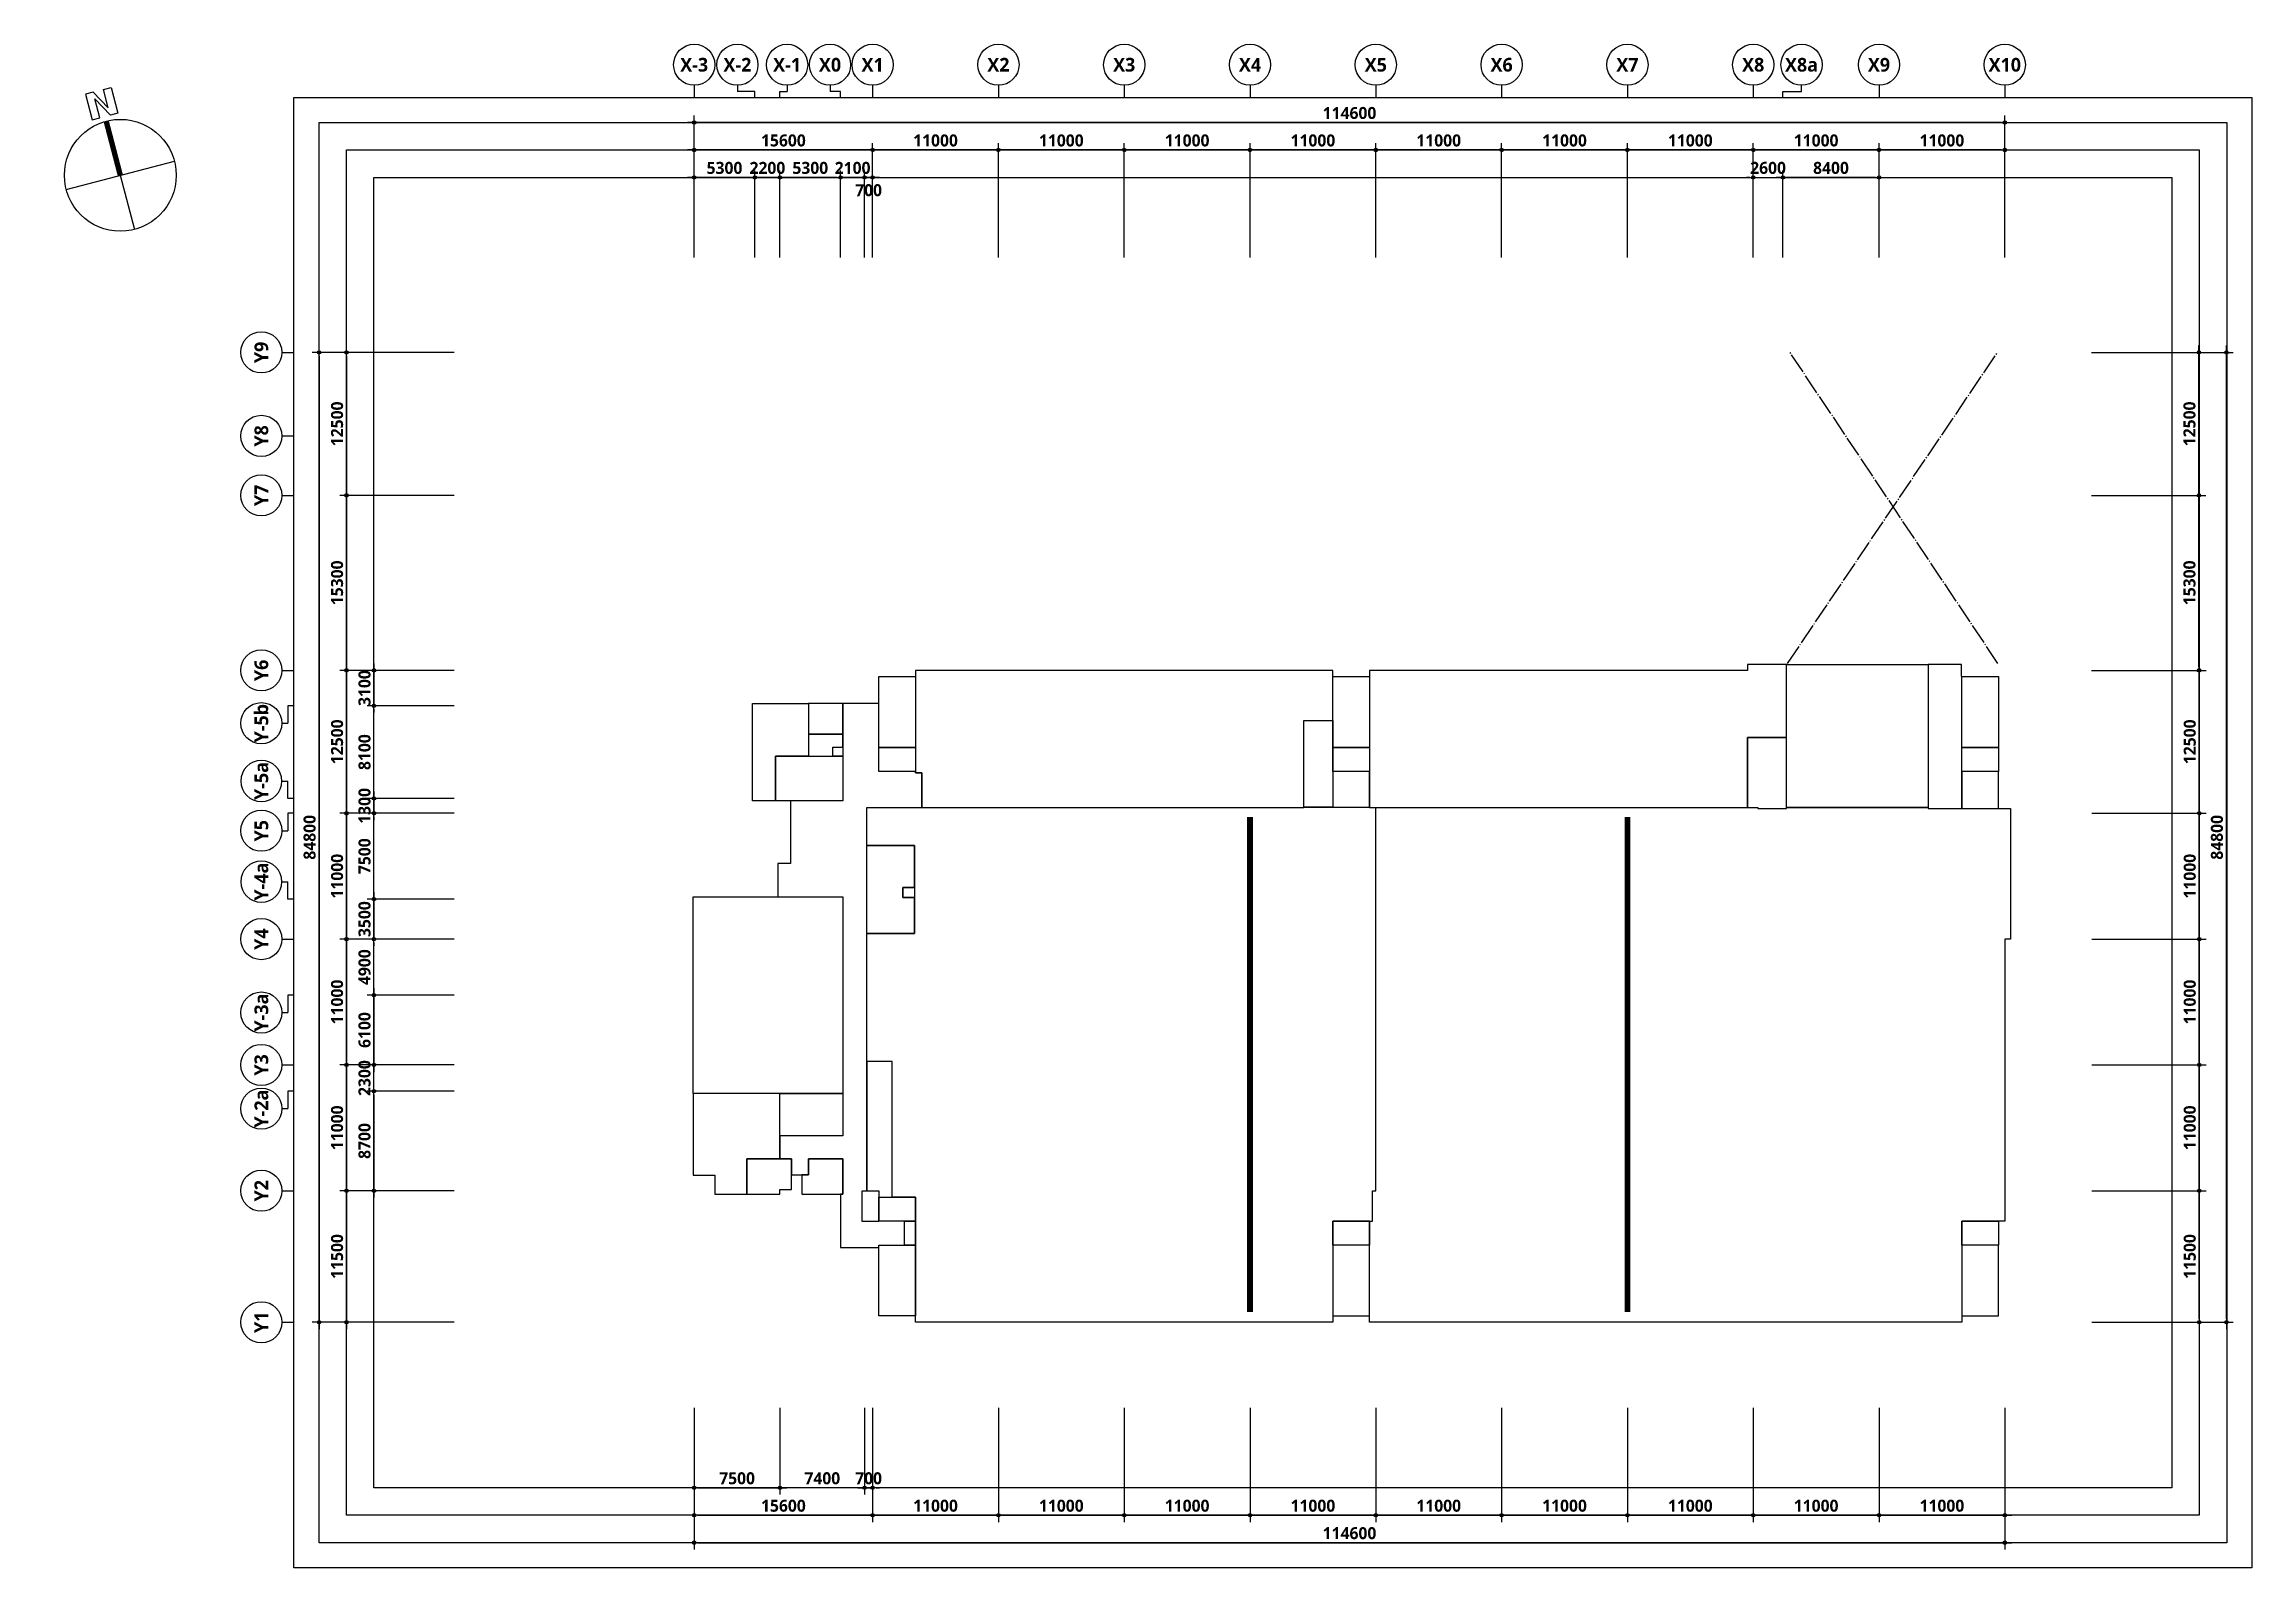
# Model space of a CAD drawing. Header units: millimetres. Extents: x -5354 to 997967, y -1313401 to 249081.
# Drawn here: x 246646 to 439687, y -928197 to -794976 of the extents above; entities that cross this region are included whole.
import ezdxf
from ezdxf.enums import TextEntityAlignment as Align

# ---------------------------------------------------------------- set-up
doc = ezdxf.new("R2010")
doc.units = ezdxf.units.MM
doc.header["$LTSCALE"] = 300
doc.header["$MEASUREMENT"] = 0
doc.header["$PDSIZE"] = -10
doc.linetypes.add('STD_SHAFT', pattern=[7.3, 6, -0.5, 0.3, -0.5])
doc.layers.get('0').update_dxf_attribs({"linetype": 'CONTINUOUS'})
doc.layers.get('Defpoints').update_dxf_attribs({"color": 153, "linetype": 'CONTINUOUS'})
for name, color, linetype in [('A-ANNO-SYMB', 7, 'CONTINUOUS'), ('A-ANNO-TEXT1', 7, 'CONTINUOUS'), ('A-FLOR-OPEN-BELO', 6, 'STD_SHAFT'), ('A-ST-AXIS-BUB', 7, 'CONTINUOUS'), ('A-ST-AXIS-DIM', 7, 'CONTINUOUS'), ('ILDO_Cosinus Joint', 20, 'CONTINUOUS'), ('X-SEC-종$0$A-ST-AXIS-BUB', 7, 'CONTINUOUS')]:
    doc.layers.add(name, color=color, linetype=linetype)
doc.layers.add('Defpoint', color=161, linetype='CONTINUOUS', plot=False)
doc.layers.add('면적', color=210, linetype='CONTINUOUS', plot=False)
doc.styles.add('SH_대대리576', font='')
doc.styles.get('SH_대대리576').set_extended_font_data('NanumGothic', bold=True)
doc.dimstyles.new('SHP 600', dxfattribs={"dimscale": 300, "dimtxt": 3.5, "dimasz": 1, "dimexe": 2, "dimexo": 2, "dimgap": 1, "dimtad": 1, "dimdec": 0, "dimzin": 0, "dimdsep": 46, "dimtxsty": 'SH_대대리576', "dimblk": 'DIMDOT', "dimcen": 0.09, "dimclrt": 3, "dimadec": 0, "dimazin": 1, "dimtfac": 1, "dimtdec": 0, "dimtix": 1, "dimtmove": 2, "dimatfit": 0, "dimldrblk": 'DIMDOT', "dimfxl": 1, "dimtolj": 1, "dimtzin": 0, "dimarcsym": 0})

msp = doc.modelspace()

# ---------------------------------------------------------------- texts
at = {"layer": 'A-ANNO-TEXT1', "style": 'SH_대대리576'}
for s, p in [('X-3', (303487.2, -796775.9)), ('X-2', (307264.3, -796775.9)), ('X-1', (311610.1, -796775.9)), ('X0', (315364.3, -796775.9)), ('X1', (319087.2, -796775.9)), ('X2', (330087.2, -796775.9)), ('X3', (341087.2, -796775.9)), ('X4', (352087.2, -796775.9)), ('X5', (363087.2, -796775.9)), ('X6', (374087.2, -796775.9)), ('X7', (385087.2, -796775.9)), ('X8', (396087.2, -796775.9)), ('X8a', (400310.1, -796775.9)), ('X9', (407087.2, -796775.9)), ('X10', (418087.2, -796775.9))]:
    msp.add_text(s, height=1200, dxfattribs=at).set_placement(p, align=Align.MIDDLE_CENTER)
for s, p in [('Y9', (265637.2, -821925.9)), ('Y8', (265637.2, -829225.9)), ('Y7', (265637.2, -834425.9)), ('Y6', (265637.2, -849725.9)), ('Y-5b', (265637.2, -854348.8)), ('Y-5a', (265637.2, -859403)), ('Y5', (265637.2, -863748.8)), ('Y-4a', (265637.2, -868203)), ('Y4', (265637.2, -873225.9)), ('Y-3a', (265637.2, -879648.8)), ('Y3', (265637.2, -884225.9)), ('Y-2a', (265637.2, -888048.8)), ('Y2', (265637.2, -895225.9)), ('Y1', (265637.2, -906725.9))]:
    msp.add_text(s, height=1200, rotation=90, dxfattribs=at).set_placement(p, align=Align.MIDDLE_CENTER)

# ---------------------------------------------------------------- blocks, each defined once
blk = doc.blocks.new('DIMDOT')
at = {"color": 0}
blk.add_line((-2, 0), (2, 0), dxfattribs=at)
for radius in [0.5, 0.25]:
    blk.add_circle((0, 0), radius, dxfattribs=at)
blk = doc.blocks.new('*D779')
at = {"layer": 'A-ST-AXIS-DIM', "color": 0, "lineweight": -2, "transparency": 16777216}
for p, q in [((303487, -813626), (303487, -801226)), ((417787, -801826), (303787, -801826)), ((418087, -813626), (418087, -801226))]:
    blk.add_line(p, q, dxfattribs=at)
at = {"layer": 'Defpoints', "color": 0, "transparency": 16777216}
for p in [(303487, -801826), (303487, -814226), (418087, -814226)]:
    blk.add_point(p, dxfattribs=at)
at = {"layer": 'A-ST-AXIS-DIM', "color": 0, "lineweight": -2, "transparency": 16777216, "xscale": 300, "yscale": 300, "zscale": 300, "rotation": 180}
blk.add_blockref('DIMDOT', (303487, -801826), dxfattribs=at)
at = {"layer": 'A-ST-AXIS-DIM', "color": 0, "lineweight": -2, "transparency": 16777216, "xscale": 300, "yscale": 300, "zscale": 300}
blk.add_blockref('DIMDOT', (418087, -801826), dxfattribs=at)
at = {"layer": 'A-ST-AXIS-DIM', "color": 3, "transparency": 16777216, "insert": (360787, -801001), "char_height": 1050, "attachment_point": 5, "style": 'SH_대대리576'}
blk.add_mtext('\\A1;114600', dxfattribs=at)
blk = doc.blocks.new('*D778')
at = {"layer": 'A-ST-AXIS-DIM', "color": 0, "lineweight": -2, "transparency": 16777216}
for p, q in [((319087, -813626), (319087, -803626)), ((329787, -804226), (319387, -804226)), ((330087, -813626), (330087, -803626))]:
    blk.add_line(p, q, dxfattribs=at)
at = {"layer": 'Defpoints', "color": 0, "transparency": 16777216}
for p in [(319087, -804226), (319087, -814226), (330087, -814226)]:
    blk.add_point(p, dxfattribs=at)
at = {"layer": 'A-ST-AXIS-DIM', "color": 0, "lineweight": -2, "transparency": 16777216, "xscale": 300, "yscale": 300, "zscale": 300, "rotation": 180}
blk.add_blockref('DIMDOT', (319087, -804226), dxfattribs=at)
at = {"layer": 'A-ST-AXIS-DIM', "color": 0, "lineweight": -2, "transparency": 16777216, "xscale": 300, "yscale": 300, "zscale": 300}
blk.add_blockref('DIMDOT', (330087, -804226), dxfattribs=at)
at = {"layer": 'A-ST-AXIS-DIM', "color": 3, "transparency": 16777216, "insert": (324587, -803401), "char_height": 1050, "attachment_point": 5, "style": 'SH_대대리576'}
blk.add_mtext('\\A1;11000', dxfattribs=at)
blk = doc.blocks.new('*D777')
at = {"layer": 'A-ST-AXIS-DIM', "color": 0, "lineweight": -2, "transparency": 16777216}
for p, q in [((330087, -813626), (330087, -803626)), ((340787, -804226), (330387, -804226)), ((341087, -813626), (341087, -803626))]:
    blk.add_line(p, q, dxfattribs=at)
at = {"layer": 'Defpoints', "color": 0, "transparency": 16777216}
for p in [(330087, -804226), (330087, -814226), (341087, -814226)]:
    blk.add_point(p, dxfattribs=at)
at = {"layer": 'A-ST-AXIS-DIM', "color": 0, "lineweight": -2, "transparency": 16777216, "xscale": 300, "yscale": 300, "zscale": 300, "rotation": 180}
blk.add_blockref('DIMDOT', (330087, -804226), dxfattribs=at)
at = {"layer": 'A-ST-AXIS-DIM', "color": 0, "lineweight": -2, "transparency": 16777216, "xscale": 300, "yscale": 300, "zscale": 300}
blk.add_blockref('DIMDOT', (341087, -804226), dxfattribs=at)
at = {"layer": 'A-ST-AXIS-DIM', "color": 3, "transparency": 16777216, "insert": (335587, -803401), "char_height": 1050, "attachment_point": 5, "style": 'SH_대대리576'}
blk.add_mtext('\\A1;11000', dxfattribs=at)
blk = doc.blocks.new('*D776')
at = {"layer": 'A-ST-AXIS-DIM', "color": 0, "lineweight": -2, "transparency": 16777216}
for p, q in [((341087, -813626), (341087, -803626)), ((351787, -804226), (341387, -804226)), ((352087, -813626), (352087, -803626))]:
    blk.add_line(p, q, dxfattribs=at)
at = {"layer": 'Defpoints', "color": 0, "transparency": 16777216}
for p in [(341087, -804226), (341087, -814226), (352087, -814226)]:
    blk.add_point(p, dxfattribs=at)
at = {"layer": 'A-ST-AXIS-DIM', "color": 0, "lineweight": -2, "transparency": 16777216, "xscale": 300, "yscale": 300, "zscale": 300, "rotation": 180}
blk.add_blockref('DIMDOT', (341087, -804226), dxfattribs=at)
at = {"layer": 'A-ST-AXIS-DIM', "color": 0, "lineweight": -2, "transparency": 16777216, "xscale": 300, "yscale": 300, "zscale": 300}
blk.add_blockref('DIMDOT', (352087, -804226), dxfattribs=at)
at = {"layer": 'A-ST-AXIS-DIM', "color": 3, "transparency": 16777216, "insert": (346587, -803401), "char_height": 1050, "attachment_point": 5, "style": 'SH_대대리576'}
blk.add_mtext('\\A1;11000', dxfattribs=at)
blk = doc.blocks.new('*D763')
at = {"layer": 'A-ST-AXIS-DIM', "color": 0, "lineweight": -2, "transparency": 16777216}
for p, q in [((352087, -813626), (352087, -803626)), ((362787, -804226), (352387, -804226)), ((363087, -813626), (363087, -803626))]:
    blk.add_line(p, q, dxfattribs=at)
at = {"layer": 'Defpoints', "color": 0, "transparency": 16777216}
for p in [(352087, -804226), (352087, -814226), (363087, -814226)]:
    blk.add_point(p, dxfattribs=at)
at = {"layer": 'A-ST-AXIS-DIM', "color": 0, "lineweight": -2, "transparency": 16777216, "xscale": 300, "yscale": 300, "zscale": 300, "rotation": 180}
blk.add_blockref('DIMDOT', (352087, -804226), dxfattribs=at)
at = {"layer": 'A-ST-AXIS-DIM', "color": 0, "lineweight": -2, "transparency": 16777216, "xscale": 300, "yscale": 300, "zscale": 300}
blk.add_blockref('DIMDOT', (363087, -804226), dxfattribs=at)
at = {"layer": 'A-ST-AXIS-DIM', "color": 3, "transparency": 16777216, "insert": (357587, -803401), "char_height": 1050, "attachment_point": 5, "style": 'SH_대대리576'}
blk.add_mtext('\\A1;11000', dxfattribs=at)
blk = doc.blocks.new('*D762')
at = {"layer": 'A-ST-AXIS-DIM', "color": 0, "lineweight": -2, "transparency": 16777216}
for p, q in [((363087, -813626), (363087, -803626)), ((373787, -804226), (363387, -804226)), ((374087, -813626), (374087, -803626))]:
    blk.add_line(p, q, dxfattribs=at)
at = {"layer": 'Defpoints', "color": 0, "transparency": 16777216}
for p in [(363087, -804226), (363087, -814226), (374087, -814226)]:
    blk.add_point(p, dxfattribs=at)
at = {"layer": 'A-ST-AXIS-DIM', "color": 0, "lineweight": -2, "transparency": 16777216, "xscale": 300, "yscale": 300, "zscale": 300, "rotation": 180}
blk.add_blockref('DIMDOT', (363087, -804226), dxfattribs=at)
at = {"layer": 'A-ST-AXIS-DIM', "color": 0, "lineweight": -2, "transparency": 16777216, "xscale": 300, "yscale": 300, "zscale": 300}
blk.add_blockref('DIMDOT', (374087, -804226), dxfattribs=at)
at = {"layer": 'A-ST-AXIS-DIM', "color": 3, "transparency": 16777216, "insert": (368587, -803401), "char_height": 1050, "attachment_point": 5, "style": 'SH_대대리576'}
blk.add_mtext('\\A1;11000', dxfattribs=at)
blk = doc.blocks.new('*D761')
at = {"layer": 'A-ST-AXIS-DIM', "color": 0, "lineweight": -2, "transparency": 16777216}
for p, q in [((374087, -813626), (374087, -803626)), ((384787, -804226), (374387, -804226)), ((385087, -813626), (385087, -803626))]:
    blk.add_line(p, q, dxfattribs=at)
at = {"layer": 'Defpoints', "color": 0, "transparency": 16777216}
for p in [(374087, -804226), (374087, -814226), (385087, -814226)]:
    blk.add_point(p, dxfattribs=at)
at = {"layer": 'A-ST-AXIS-DIM', "color": 0, "lineweight": -2, "transparency": 16777216, "xscale": 300, "yscale": 300, "zscale": 300, "rotation": 180}
blk.add_blockref('DIMDOT', (374087, -804226), dxfattribs=at)
at = {"layer": 'A-ST-AXIS-DIM', "color": 0, "lineweight": -2, "transparency": 16777216, "xscale": 300, "yscale": 300, "zscale": 300}
blk.add_blockref('DIMDOT', (385087, -804226), dxfattribs=at)
at = {"layer": 'A-ST-AXIS-DIM', "color": 3, "transparency": 16777216, "insert": (379587, -803401), "char_height": 1050, "attachment_point": 5, "style": 'SH_대대리576'}
blk.add_mtext('\\A1;11000', dxfattribs=at)
blk = doc.blocks.new('*D760')
at = {"layer": 'A-ST-AXIS-DIM', "color": 0, "lineweight": -2, "transparency": 16777216}
for p, q in [((385087, -813626), (385087, -803626)), ((395787, -804226), (385387, -804226)), ((396087, -813626), (396087, -803626))]:
    blk.add_line(p, q, dxfattribs=at)
at = {"layer": 'Defpoints', "color": 0, "transparency": 16777216}
for p in [(385087, -804226), (385087, -814226), (396087, -814226)]:
    blk.add_point(p, dxfattribs=at)
at = {"layer": 'A-ST-AXIS-DIM', "color": 0, "lineweight": -2, "transparency": 16777216, "xscale": 300, "yscale": 300, "zscale": 300, "rotation": 180}
blk.add_blockref('DIMDOT', (385087, -804226), dxfattribs=at)
at = {"layer": 'A-ST-AXIS-DIM', "color": 0, "lineweight": -2, "transparency": 16777216, "xscale": 300, "yscale": 300, "zscale": 300}
blk.add_blockref('DIMDOT', (396087, -804226), dxfattribs=at)
at = {"layer": 'A-ST-AXIS-DIM', "color": 3, "transparency": 16777216, "insert": (390587, -803401), "char_height": 1050, "attachment_point": 5, "style": 'SH_대대리576'}
blk.add_mtext('\\A1;11000', dxfattribs=at)
blk = doc.blocks.new('*D759')
at = {"layer": 'A-ST-AXIS-DIM', "color": 0, "lineweight": -2, "transparency": 16777216}
for p, q in [((396087, -813626), (396087, -803626)), ((406787, -804226), (396387, -804226)), ((407087, -813626), (407087, -803626))]:
    blk.add_line(p, q, dxfattribs=at)
at = {"layer": 'Defpoints', "color": 0, "transparency": 16777216}
for p in [(396087, -804226), (396087, -814226), (407087, -814226)]:
    blk.add_point(p, dxfattribs=at)
at = {"layer": 'A-ST-AXIS-DIM', "color": 0, "lineweight": -2, "transparency": 16777216, "xscale": 300, "yscale": 300, "zscale": 300, "rotation": 180}
blk.add_blockref('DIMDOT', (396087, -804226), dxfattribs=at)
at = {"layer": 'A-ST-AXIS-DIM', "color": 0, "lineweight": -2, "transparency": 16777216, "xscale": 300, "yscale": 300, "zscale": 300}
blk.add_blockref('DIMDOT', (407087, -804226), dxfattribs=at)
at = {"layer": 'A-ST-AXIS-DIM', "color": 3, "transparency": 16777216, "insert": (401587, -803401), "char_height": 1050, "attachment_point": 5, "style": 'SH_대대리576'}
blk.add_mtext('\\A1;11000', dxfattribs=at)
blk = doc.blocks.new('*D758')
at = {"layer": 'A-ST-AXIS-DIM', "color": 0, "lineweight": -2, "transparency": 16777216}
for p, q in [((407087, -813626), (407087, -803626)), ((417787, -804226), (407387, -804226)), ((418087, -813626), (418087, -803626))]:
    blk.add_line(p, q, dxfattribs=at)
at = {"layer": 'Defpoints', "color": 0, "transparency": 16777216}
for p in [(407087, -804226), (407087, -814226), (418087, -814226)]:
    blk.add_point(p, dxfattribs=at)
at = {"layer": 'A-ST-AXIS-DIM', "color": 0, "lineweight": -2, "transparency": 16777216, "xscale": 300, "yscale": 300, "zscale": 300, "rotation": 180}
blk.add_blockref('DIMDOT', (407087, -804226), dxfattribs=at)
at = {"layer": 'A-ST-AXIS-DIM', "color": 0, "lineweight": -2, "transparency": 16777216, "xscale": 300, "yscale": 300, "zscale": 300}
blk.add_blockref('DIMDOT', (418087, -804226), dxfattribs=at)
at = {"layer": 'A-ST-AXIS-DIM', "color": 3, "transparency": 16777216, "insert": (412587, -803401), "char_height": 1050, "attachment_point": 5, "style": 'SH_대대리576'}
blk.add_mtext('\\A1;11000', dxfattribs=at)
blk = doc.blocks.new('*D757')
at = {"layer": 'A-ST-AXIS-DIM', "color": 0, "lineweight": -2, "transparency": 16777216}
for p, q in [((303487, -813626), (303487, -803626)), ((318787, -804226), (303787, -804226)), ((319087, -813626), (319087, -803626))]:
    blk.add_line(p, q, dxfattribs=at)
at = {"layer": 'Defpoints', "color": 0, "transparency": 16777216}
for p in [(303487, -804226), (303487, -814226), (319087, -814226)]:
    blk.add_point(p, dxfattribs=at)
at = {"layer": 'A-ST-AXIS-DIM', "color": 0, "lineweight": -2, "transparency": 16777216, "xscale": 300, "yscale": 300, "zscale": 300, "rotation": 180}
blk.add_blockref('DIMDOT', (303487, -804226), dxfattribs=at)
at = {"layer": 'A-ST-AXIS-DIM', "color": 0, "lineweight": -2, "transparency": 16777216, "xscale": 300, "yscale": 300, "zscale": 300}
blk.add_blockref('DIMDOT', (319087, -804226), dxfattribs=at)
at = {"layer": 'A-ST-AXIS-DIM', "color": 3, "transparency": 16777216, "insert": (311287, -803401), "char_height": 1050, "attachment_point": 5, "style": 'SH_대대리576'}
blk.add_mtext('\\A1;15600', dxfattribs=at)
blk = doc.blocks.new('*D748')
at = {"layer": 'A-ST-AXIS-DIM', "color": 0, "lineweight": -2, "transparency": 16777216}
for p, q in [((282487, -821926), (270087, -821926)), ((270687, -822226), (270687, -906426)), ((282487, -906726), (270087, -906726))]:
    blk.add_line(p, q, dxfattribs=at)
at = {"layer": 'Defpoints', "color": 0, "transparency": 16777216}
for p in [(283087, -821926), (270687, -906726), (283087, -906726)]:
    blk.add_point(p, dxfattribs=at)
at = {"layer": 'A-ST-AXIS-DIM', "color": 0, "lineweight": -2, "transparency": 16777216, "xscale": 300, "yscale": 300, "zscale": 300}
for p, rotation in [((270687, -821926), 90), ((270687, -906726), 270)]:
    blk.add_blockref('DIMDOT', p, dxfattribs=dict(at, rotation=rotation))
at = {"layer": 'A-ST-AXIS-DIM', "color": 3, "transparency": 16777216, "insert": (269862, -864326), "char_height": 1050, "attachment_point": 5, "rotation": 90, "style": 'SH_대대리576'}
blk.add_mtext('\\A1;84800', dxfattribs=at)
blk = doc.blocks.new('*D747')
at = {"layer": 'A-ST-AXIS-DIM', "color": 0, "lineweight": -2, "transparency": 16777216}
for p, q in [((282487, -895226), (272487, -895226)), ((273087, -895526), (273087, -906426)), ((282487, -906726), (272487, -906726))]:
    blk.add_line(p, q, dxfattribs=at)
at = {"layer": 'Defpoints', "color": 0, "transparency": 16777216}
for p in [(283087, -895226), (273087, -906726), (283087, -906726)]:
    blk.add_point(p, dxfattribs=at)
at = {"layer": 'A-ST-AXIS-DIM', "color": 0, "lineweight": -2, "transparency": 16777216, "xscale": 300, "yscale": 300, "zscale": 300}
for p, rotation in [((273087, -895226), 90), ((273087, -906726), 270)]:
    blk.add_blockref('DIMDOT', p, dxfattribs=dict(at, rotation=rotation))
at = {"layer": 'A-ST-AXIS-DIM', "color": 3, "transparency": 16777216, "insert": (272262, -900976), "char_height": 1050, "attachment_point": 5, "rotation": 90, "style": 'SH_대대리576'}
blk.add_mtext('\\A1;11500', dxfattribs=at)
blk = doc.blocks.new('*D746')
at = {"layer": 'A-ST-AXIS-DIM', "color": 0, "lineweight": -2, "transparency": 16777216}
for p, q in [((282487, -884226), (272487, -884226)), ((273087, -884526), (273087, -894926)), ((282487, -895226), (272487, -895226))]:
    blk.add_line(p, q, dxfattribs=at)
at = {"layer": 'Defpoints', "color": 0, "transparency": 16777216}
for p in [(283087, -884226), (273087, -895226), (283087, -895226)]:
    blk.add_point(p, dxfattribs=at)
at = {"layer": 'A-ST-AXIS-DIM', "color": 0, "lineweight": -2, "transparency": 16777216, "xscale": 300, "yscale": 300, "zscale": 300}
for p, rotation in [((273087, -884226), 90), ((273087, -895226), 270)]:
    blk.add_blockref('DIMDOT', p, dxfattribs=dict(at, rotation=rotation))
at = {"layer": 'A-ST-AXIS-DIM', "color": 3, "transparency": 16777216, "insert": (272262, -889726), "char_height": 1050, "attachment_point": 5, "rotation": 90, "style": 'SH_대대리576'}
blk.add_mtext('\\A1;11000', dxfattribs=at)
blk = doc.blocks.new('*D745')
at = {"layer": 'A-ST-AXIS-DIM', "color": 0, "lineweight": -2, "transparency": 16777216}
for p, q in [((282487, -873226), (272487, -873226)), ((273087, -873526), (273087, -883926)), ((282487, -884226), (272487, -884226))]:
    blk.add_line(p, q, dxfattribs=at)
at = {"layer": 'Defpoints', "color": 0, "transparency": 16777216}
for p in [(283087, -873226), (273087, -884226), (283087, -884226)]:
    blk.add_point(p, dxfattribs=at)
at = {"layer": 'A-ST-AXIS-DIM', "color": 0, "lineweight": -2, "transparency": 16777216, "xscale": 300, "yscale": 300, "zscale": 300}
for p, rotation in [((273087, -873226), 90), ((273087, -884226), 270)]:
    blk.add_blockref('DIMDOT', p, dxfattribs=dict(at, rotation=rotation))
at = {"layer": 'A-ST-AXIS-DIM', "color": 3, "transparency": 16777216, "insert": (272262, -878726), "char_height": 1050, "attachment_point": 5, "rotation": 90, "style": 'SH_대대리576'}
blk.add_mtext('\\A1;11000', dxfattribs=at)
blk = doc.blocks.new('*D744')
at = {"layer": 'A-ST-AXIS-DIM', "color": 0, "lineweight": -2, "transparency": 16777216}
for p, q in [((282487, -862226), (272487, -862226)), ((273087, -862526), (273087, -872926)), ((282487, -873226), (272487, -873226))]:
    blk.add_line(p, q, dxfattribs=at)
at = {"layer": 'Defpoints', "color": 0, "transparency": 16777216}
for p in [(283087, -862226), (273087, -873226), (283087, -873226)]:
    blk.add_point(p, dxfattribs=at)
at = {"layer": 'A-ST-AXIS-DIM', "color": 0, "lineweight": -2, "transparency": 16777216, "xscale": 300, "yscale": 300, "zscale": 300}
for p, rotation in [((273087, -862226), 90), ((273087, -873226), 270)]:
    blk.add_blockref('DIMDOT', p, dxfattribs=dict(at, rotation=rotation))
at = {"layer": 'A-ST-AXIS-DIM', "color": 3, "transparency": 16777216, "insert": (272262, -867726), "char_height": 1050, "attachment_point": 5, "rotation": 90, "style": 'SH_대대리576'}
blk.add_mtext('\\A1;11000', dxfattribs=at)
blk = doc.blocks.new('*D743')
at = {"layer": 'A-ST-AXIS-DIM', "color": 0, "lineweight": -2, "transparency": 16777216}
for p, q in [((282487, -849726), (272487, -849726)), ((273087, -850026), (273087, -861926)), ((282487, -862226), (272487, -862226))]:
    blk.add_line(p, q, dxfattribs=at)
at = {"layer": 'Defpoints', "color": 0, "transparency": 16777216}
for p in [(283087, -849726), (273087, -862226), (283087, -862226)]:
    blk.add_point(p, dxfattribs=at)
at = {"layer": 'A-ST-AXIS-DIM', "color": 0, "lineweight": -2, "transparency": 16777216, "xscale": 300, "yscale": 300, "zscale": 300}
for p, rotation in [((273087, -849726), 90), ((273087, -862226), 270)]:
    blk.add_blockref('DIMDOT', p, dxfattribs=dict(at, rotation=rotation))
at = {"layer": 'A-ST-AXIS-DIM', "color": 3, "transparency": 16777216, "insert": (272262, -855976), "char_height": 1050, "attachment_point": 5, "rotation": 90, "style": 'SH_대대리576'}
blk.add_mtext('\\A1;12500', dxfattribs=at)
blk = doc.blocks.new('*D742')
at = {"layer": 'A-ST-AXIS-DIM', "color": 0, "lineweight": -2, "transparency": 16777216}
for p, q in [((282487, -834426), (272487, -834426)), ((273087, -834726), (273087, -849426)), ((282487, -849726), (272487, -849726))]:
    blk.add_line(p, q, dxfattribs=at)
at = {"layer": 'Defpoints', "color": 0, "transparency": 16777216}
for p in [(283087, -834426), (273087, -849726), (283087, -849726)]:
    blk.add_point(p, dxfattribs=at)
at = {"layer": 'A-ST-AXIS-DIM', "color": 0, "lineweight": -2, "transparency": 16777216, "xscale": 300, "yscale": 300, "zscale": 300}
for p, rotation in [((273087, -834426), 90), ((273087, -849726), 270)]:
    blk.add_blockref('DIMDOT', p, dxfattribs=dict(at, rotation=rotation))
at = {"layer": 'A-ST-AXIS-DIM', "color": 3, "transparency": 16777216, "insert": (272262, -842076), "char_height": 1050, "attachment_point": 5, "rotation": 90, "style": 'SH_대대리576'}
blk.add_mtext('\\A1;15300', dxfattribs=at)
blk = doc.blocks.new('*D741')
at = {"layer": 'A-ST-AXIS-DIM', "color": 0, "lineweight": -2, "transparency": 16777216}
for p, q in [((282487, -821926), (272487, -821926)), ((273087, -822226), (273087, -834126)), ((282487, -834426), (272487, -834426))]:
    blk.add_line(p, q, dxfattribs=at)
at = {"layer": 'Defpoints', "color": 0, "transparency": 16777216}
for p in [(283087, -821926), (273087, -834426), (283087, -834426)]:
    blk.add_point(p, dxfattribs=at)
at = {"layer": 'A-ST-AXIS-DIM', "color": 0, "lineweight": -2, "transparency": 16777216, "xscale": 300, "yscale": 300, "zscale": 300}
for p, rotation in [((273087, -821926), 90), ((273087, -834426), 270)]:
    blk.add_blockref('DIMDOT', p, dxfattribs=dict(at, rotation=rotation))
at = {"layer": 'A-ST-AXIS-DIM', "color": 3, "transparency": 16777216, "insert": (272262, -828176), "char_height": 1050, "attachment_point": 5, "rotation": 90, "style": 'SH_대대리576'}
blk.add_mtext('\\A1;12500', dxfattribs=at)
blk = doc.blocks.new('*D711')
at = {"layer": 'A-ST-AXIS-DIM', "color": 0, "lineweight": -2, "transparency": 16777216}
for p, q in [((425662, -821926), (435662, -821926)), ((435062, -834126), (435062, -822226)), ((425662, -834426), (435662, -834426))]:
    blk.add_line(p, q, dxfattribs=at)
at = {"layer": 'Defpoints', "color": 0, "transparency": 16777216}
for p in [(425062, -821926), (435062, -821926), (425062, -834426)]:
    blk.add_point(p, dxfattribs=at)
at = {"layer": 'A-ST-AXIS-DIM', "color": 0, "lineweight": -2, "transparency": 16777216, "xscale": 300, "yscale": 300, "zscale": 300}
for p, rotation in [((435062, -821926), 90), ((435062, -834426), 270)]:
    blk.add_blockref('DIMDOT', p, dxfattribs=dict(at, rotation=rotation))
at = {"layer": 'A-ST-AXIS-DIM', "color": 3, "transparency": 16777216, "insert": (434237, -828176), "char_height": 1050, "attachment_point": 5, "rotation": 90, "style": 'SH_대대리576'}
blk.add_mtext('\\A1;12500', dxfattribs=at)
blk = doc.blocks.new('*D710')
at = {"layer": 'A-ST-AXIS-DIM', "color": 0, "lineweight": -2, "transparency": 16777216}
for p, q in [((425662, -834426), (435662, -834426)), ((435062, -849426), (435062, -834726)), ((425662, -849726), (435662, -849726))]:
    blk.add_line(p, q, dxfattribs=at)
at = {"layer": 'Defpoints', "color": 0, "transparency": 16777216}
for p in [(425062, -834426), (435062, -834426), (425062, -849726)]:
    blk.add_point(p, dxfattribs=at)
at = {"layer": 'A-ST-AXIS-DIM', "color": 0, "lineweight": -2, "transparency": 16777216, "xscale": 300, "yscale": 300, "zscale": 300}
for p, rotation in [((435062, -834426), 90), ((435062, -849726), 270)]:
    blk.add_blockref('DIMDOT', p, dxfattribs=dict(at, rotation=rotation))
at = {"layer": 'A-ST-AXIS-DIM', "color": 3, "transparency": 16777216, "insert": (434237, -842076), "char_height": 1050, "attachment_point": 5, "rotation": 90, "style": 'SH_대대리576'}
blk.add_mtext('\\A1;15300', dxfattribs=at)
blk = doc.blocks.new('*D709')
at = {"layer": 'A-ST-AXIS-DIM', "color": 0, "lineweight": -2, "transparency": 16777216}
for p, q in [((425687, -849726), (435687, -849726)), ((435087, -861926), (435087, -850026)), ((425687, -862226), (435687, -862226))]:
    blk.add_line(p, q, dxfattribs=at)
at = {"layer": 'Defpoints', "color": 0, "transparency": 16777216}
for p in [(425087, -849726), (435087, -849726), (425087, -862226)]:
    blk.add_point(p, dxfattribs=at)
at = {"layer": 'A-ST-AXIS-DIM', "color": 0, "lineweight": -2, "transparency": 16777216, "xscale": 300, "yscale": 300, "zscale": 300}
for p, rotation in [((435087, -849726), 90), ((435087, -862226), 270)]:
    blk.add_blockref('DIMDOT', p, dxfattribs=dict(at, rotation=rotation))
at = {"layer": 'A-ST-AXIS-DIM', "color": 3, "transparency": 16777216, "insert": (434262, -855976), "char_height": 1050, "attachment_point": 5, "rotation": 90, "style": 'SH_대대리576'}
blk.add_mtext('\\A1;12500', dxfattribs=at)
blk = doc.blocks.new('*D708')
at = {"layer": 'A-ST-AXIS-DIM', "color": 0, "lineweight": -2, "transparency": 16777216}
for p, q in [((425687, -862226), (435687, -862226)), ((435087, -872926), (435087, -862526)), ((425687, -873226), (435687, -873226))]:
    blk.add_line(p, q, dxfattribs=at)
at = {"layer": 'Defpoints', "color": 0, "transparency": 16777216}
for p in [(425087, -862226), (435087, -862226), (425087, -873226)]:
    blk.add_point(p, dxfattribs=at)
at = {"layer": 'A-ST-AXIS-DIM', "color": 0, "lineweight": -2, "transparency": 16777216, "xscale": 300, "yscale": 300, "zscale": 300}
for p, rotation in [((435087, -862226), 90), ((435087, -873226), 270)]:
    blk.add_blockref('DIMDOT', p, dxfattribs=dict(at, rotation=rotation))
at = {"layer": 'A-ST-AXIS-DIM', "color": 3, "transparency": 16777216, "insert": (434262, -867726), "char_height": 1050, "attachment_point": 5, "rotation": 90, "style": 'SH_대대리576'}
blk.add_mtext('\\A1;11000', dxfattribs=at)
blk = doc.blocks.new('*D707')
at = {"layer": 'A-ST-AXIS-DIM', "color": 0, "lineweight": -2, "transparency": 16777216}
for p, q in [((425687, -873226), (435687, -873226)), ((435087, -883926), (435087, -873526)), ((425687, -884226), (435687, -884226))]:
    blk.add_line(p, q, dxfattribs=at)
at = {"layer": 'Defpoints', "color": 0, "transparency": 16777216}
for p in [(425087, -873226), (435087, -873226), (425087, -884226)]:
    blk.add_point(p, dxfattribs=at)
at = {"layer": 'A-ST-AXIS-DIM', "color": 0, "lineweight": -2, "transparency": 16777216, "xscale": 300, "yscale": 300, "zscale": 300}
for p, rotation in [((435087, -873226), 90), ((435087, -884226), 270)]:
    blk.add_blockref('DIMDOT', p, dxfattribs=dict(at, rotation=rotation))
at = {"layer": 'A-ST-AXIS-DIM', "color": 3, "transparency": 16777216, "insert": (434262, -878726), "char_height": 1050, "attachment_point": 5, "rotation": 90, "style": 'SH_대대리576'}
blk.add_mtext('\\A1;11000', dxfattribs=at)
blk = doc.blocks.new('*D706')
at = {"layer": 'A-ST-AXIS-DIM', "color": 0, "lineweight": -2, "transparency": 16777216}
for p, q in [((425687, -884226), (435687, -884226)), ((435087, -894926), (435087, -884526)), ((425687, -895226), (435687, -895226))]:
    blk.add_line(p, q, dxfattribs=at)
at = {"layer": 'Defpoints', "color": 0, "transparency": 16777216}
for p in [(425087, -884226), (435087, -884226), (425087, -895226)]:
    blk.add_point(p, dxfattribs=at)
at = {"layer": 'A-ST-AXIS-DIM', "color": 0, "lineweight": -2, "transparency": 16777216, "xscale": 300, "yscale": 300, "zscale": 300}
for p, rotation in [((435087, -884226), 90), ((435087, -895226), 270)]:
    blk.add_blockref('DIMDOT', p, dxfattribs=dict(at, rotation=rotation))
at = {"layer": 'A-ST-AXIS-DIM', "color": 3, "transparency": 16777216, "insert": (434262, -889726), "char_height": 1050, "attachment_point": 5, "rotation": 90, "style": 'SH_대대리576'}
blk.add_mtext('\\A1;11000', dxfattribs=at)
blk = doc.blocks.new('*D705')
at = {"layer": 'A-ST-AXIS-DIM', "color": 0, "lineweight": -2, "transparency": 16777216}
for p, q in [((425687, -895226), (435687, -895226)), ((435087, -906426), (435087, -895526)), ((425687, -906726), (435687, -906726))]:
    blk.add_line(p, q, dxfattribs=at)
at = {"layer": 'Defpoints', "color": 0, "transparency": 16777216}
for p in [(425087, -895226), (435087, -895226), (425087, -906726)]:
    blk.add_point(p, dxfattribs=at)
at = {"layer": 'A-ST-AXIS-DIM', "color": 0, "lineweight": -2, "transparency": 16777216, "xscale": 300, "yscale": 300, "zscale": 300}
for p, rotation in [((435087, -895226), 90), ((435087, -906726), 270)]:
    blk.add_blockref('DIMDOT', p, dxfattribs=dict(at, rotation=rotation))
at = {"layer": 'A-ST-AXIS-DIM', "color": 3, "transparency": 16777216, "insert": (434262, -900976), "char_height": 1050, "attachment_point": 5, "rotation": 90, "style": 'SH_대대리576'}
blk.add_mtext('\\A1;11500', dxfattribs=at)
blk = doc.blocks.new('*D704')
at = {"layer": 'A-ST-AXIS-DIM', "color": 0, "lineweight": -2, "transparency": 16777216}
for p, q in [((425687, -821926), (438062, -821926)), ((437462, -906426), (437462, -822226)), ((425687, -906726), (438062, -906726))]:
    blk.add_line(p, q, dxfattribs=at)
at = {"layer": 'Defpoints', "color": 0, "transparency": 16777216}
for p in [(425087, -821926), (437462, -821926), (425087, -906726)]:
    blk.add_point(p, dxfattribs=at)
at = {"layer": 'A-ST-AXIS-DIM', "color": 0, "lineweight": -2, "transparency": 16777216, "xscale": 300, "yscale": 300, "zscale": 300}
for p, rotation in [((437462, -821926), 90), ((437462, -906726), 270)]:
    blk.add_blockref('DIMDOT', p, dxfattribs=dict(at, rotation=rotation))
at = {"layer": 'A-ST-AXIS-DIM', "color": 3, "transparency": 16777216, "insert": (436637, -864326), "char_height": 1050, "attachment_point": 5, "rotation": 90, "style": 'SH_대대리576'}
blk.add_mtext('\\A1;84800', dxfattribs=at)
blk = doc.blocks.new('*D703')
at = {"layer": 'A-ST-AXIS-DIM', "color": 0, "lineweight": -2, "transparency": 16777216}
for p, q in [((407087, -914197), (407087, -924197)), ((418087, -914197), (418087, -924197)), ((407387, -923597), (417787, -923597))]:
    blk.add_line(p, q, dxfattribs=at)
at = {"layer": 'Defpoints', "color": 0, "transparency": 16777216}
for p in [(407087, -913597), (418087, -913597), (418087, -923597)]:
    blk.add_point(p, dxfattribs=at)
at = {"layer": 'A-ST-AXIS-DIM', "color": 0, "lineweight": -2, "transparency": 16777216, "xscale": 300, "yscale": 300, "zscale": 300, "rotation": 180}
blk.add_blockref('DIMDOT', (407087, -923597), dxfattribs=at)
at = {"layer": 'A-ST-AXIS-DIM', "color": 0, "lineweight": -2, "transparency": 16777216, "xscale": 300, "yscale": 300, "zscale": 300}
blk.add_blockref('DIMDOT', (418087, -923597), dxfattribs=at)
at = {"layer": 'A-ST-AXIS-DIM', "color": 3, "transparency": 16777216, "insert": (412587, -922772), "char_height": 1050, "attachment_point": 5, "style": 'SH_대대리576'}
blk.add_mtext('\\A1;11000', dxfattribs=at)
blk = doc.blocks.new('*D702')
at = {"layer": 'A-ST-AXIS-DIM', "color": 0, "lineweight": -2, "transparency": 16777216}
for p, q in [((396087, -914197), (396087, -924197)), ((407087, -914197), (407087, -924197)), ((396387, -923597), (406787, -923597))]:
    blk.add_line(p, q, dxfattribs=at)
at = {"layer": 'Defpoints', "color": 0, "transparency": 16777216}
for p in [(396087, -913597), (407087, -913597), (407087, -923597)]:
    blk.add_point(p, dxfattribs=at)
at = {"layer": 'A-ST-AXIS-DIM', "color": 0, "lineweight": -2, "transparency": 16777216, "xscale": 300, "yscale": 300, "zscale": 300, "rotation": 180}
blk.add_blockref('DIMDOT', (396087, -923597), dxfattribs=at)
at = {"layer": 'A-ST-AXIS-DIM', "color": 0, "lineweight": -2, "transparency": 16777216, "xscale": 300, "yscale": 300, "zscale": 300}
blk.add_blockref('DIMDOT', (407087, -923597), dxfattribs=at)
at = {"layer": 'A-ST-AXIS-DIM', "color": 3, "transparency": 16777216, "insert": (401587, -922772), "char_height": 1050, "attachment_point": 5, "style": 'SH_대대리576'}
blk.add_mtext('\\A1;11000', dxfattribs=at)
blk = doc.blocks.new('*D701')
at = {"layer": 'A-ST-AXIS-DIM', "color": 0, "lineweight": -2, "transparency": 16777216}
for p, q in [((385087, -914197), (385087, -924197)), ((396087, -914197), (396087, -924197)), ((385387, -923597), (395787, -923597))]:
    blk.add_line(p, q, dxfattribs=at)
at = {"layer": 'Defpoints', "color": 0, "transparency": 16777216}
for p in [(385087, -913597), (396087, -913597), (396087, -923597)]:
    blk.add_point(p, dxfattribs=at)
at = {"layer": 'A-ST-AXIS-DIM', "color": 0, "lineweight": -2, "transparency": 16777216, "xscale": 300, "yscale": 300, "zscale": 300, "rotation": 180}
blk.add_blockref('DIMDOT', (385087, -923597), dxfattribs=at)
at = {"layer": 'A-ST-AXIS-DIM', "color": 0, "lineweight": -2, "transparency": 16777216, "xscale": 300, "yscale": 300, "zscale": 300}
blk.add_blockref('DIMDOT', (396087, -923597), dxfattribs=at)
at = {"layer": 'A-ST-AXIS-DIM', "color": 3, "transparency": 16777216, "insert": (390587, -922772), "char_height": 1050, "attachment_point": 5, "style": 'SH_대대리576'}
blk.add_mtext('\\A1;11000', dxfattribs=at)
blk = doc.blocks.new('*D700')
at = {"layer": 'A-ST-AXIS-DIM', "color": 0, "lineweight": -2, "transparency": 16777216}
for p, q in [((374087, -914197), (374087, -924197)), ((385087, -914197), (385087, -924197)), ((374387, -923597), (384787, -923597))]:
    blk.add_line(p, q, dxfattribs=at)
at = {"layer": 'Defpoints', "color": 0, "transparency": 16777216}
for p in [(374087, -913597), (385087, -913597), (385087, -923597)]:
    blk.add_point(p, dxfattribs=at)
at = {"layer": 'A-ST-AXIS-DIM', "color": 0, "lineweight": -2, "transparency": 16777216, "xscale": 300, "yscale": 300, "zscale": 300, "rotation": 180}
blk.add_blockref('DIMDOT', (374087, -923597), dxfattribs=at)
at = {"layer": 'A-ST-AXIS-DIM', "color": 0, "lineweight": -2, "transparency": 16777216, "xscale": 300, "yscale": 300, "zscale": 300}
blk.add_blockref('DIMDOT', (385087, -923597), dxfattribs=at)
at = {"layer": 'A-ST-AXIS-DIM', "color": 3, "transparency": 16777216, "insert": (379587, -922772), "char_height": 1050, "attachment_point": 5, "style": 'SH_대대리576'}
blk.add_mtext('\\A1;11000', dxfattribs=at)
blk = doc.blocks.new('*D699')
at = {"layer": 'A-ST-AXIS-DIM', "color": 0, "lineweight": -2, "transparency": 16777216}
for p, q in [((363087, -914197), (363087, -924197)), ((374087, -914197), (374087, -924197)), ((363387, -923597), (373787, -923597))]:
    blk.add_line(p, q, dxfattribs=at)
at = {"layer": 'Defpoints', "color": 0, "transparency": 16777216}
for p in [(363087, -913597), (374087, -913597), (374087, -923597)]:
    blk.add_point(p, dxfattribs=at)
at = {"layer": 'A-ST-AXIS-DIM', "color": 0, "lineweight": -2, "transparency": 16777216, "xscale": 300, "yscale": 300, "zscale": 300, "rotation": 180}
blk.add_blockref('DIMDOT', (363087, -923597), dxfattribs=at)
at = {"layer": 'A-ST-AXIS-DIM', "color": 0, "lineweight": -2, "transparency": 16777216, "xscale": 300, "yscale": 300, "zscale": 300}
blk.add_blockref('DIMDOT', (374087, -923597), dxfattribs=at)
at = {"layer": 'A-ST-AXIS-DIM', "color": 3, "transparency": 16777216, "insert": (368587, -922772), "char_height": 1050, "attachment_point": 5, "style": 'SH_대대리576'}
blk.add_mtext('\\A1;11000', dxfattribs=at)
blk = doc.blocks.new('*D698')
at = {"layer": 'A-ST-AXIS-DIM', "color": 0, "lineweight": -2, "transparency": 16777216}
for p, q in [((352087, -914197), (352087, -924197)), ((363087, -914197), (363087, -924197)), ((352387, -923597), (362787, -923597))]:
    blk.add_line(p, q, dxfattribs=at)
at = {"layer": 'Defpoints', "color": 0, "transparency": 16777216}
for p in [(352087, -913597), (363087, -913597), (363087, -923597)]:
    blk.add_point(p, dxfattribs=at)
at = {"layer": 'A-ST-AXIS-DIM', "color": 0, "lineweight": -2, "transparency": 16777216, "xscale": 300, "yscale": 300, "zscale": 300, "rotation": 180}
blk.add_blockref('DIMDOT', (352087, -923597), dxfattribs=at)
at = {"layer": 'A-ST-AXIS-DIM', "color": 0, "lineweight": -2, "transparency": 16777216, "xscale": 300, "yscale": 300, "zscale": 300}
blk.add_blockref('DIMDOT', (363087, -923597), dxfattribs=at)
at = {"layer": 'A-ST-AXIS-DIM', "color": 3, "transparency": 16777216, "insert": (357587, -922772), "char_height": 1050, "attachment_point": 5, "style": 'SH_대대리576'}
blk.add_mtext('\\A1;11000', dxfattribs=at)
blk = doc.blocks.new('*D697')
at = {"layer": 'A-ST-AXIS-DIM', "color": 0, "lineweight": -2, "transparency": 16777216}
for p, q in [((341087, -914197), (341087, -924197)), ((352087, -914197), (352087, -924197)), ((341387, -923597), (351787, -923597))]:
    blk.add_line(p, q, dxfattribs=at)
at = {"layer": 'Defpoints', "color": 0, "transparency": 16777216}
for p in [(341087, -913597), (352087, -913597), (352087, -923597)]:
    blk.add_point(p, dxfattribs=at)
at = {"layer": 'A-ST-AXIS-DIM', "color": 0, "lineweight": -2, "transparency": 16777216, "xscale": 300, "yscale": 300, "zscale": 300, "rotation": 180}
blk.add_blockref('DIMDOT', (341087, -923597), dxfattribs=at)
at = {"layer": 'A-ST-AXIS-DIM', "color": 0, "lineweight": -2, "transparency": 16777216, "xscale": 300, "yscale": 300, "zscale": 300}
blk.add_blockref('DIMDOT', (352087, -923597), dxfattribs=at)
at = {"layer": 'A-ST-AXIS-DIM', "color": 3, "transparency": 16777216, "insert": (346587, -922772), "char_height": 1050, "attachment_point": 5, "style": 'SH_대대리576'}
blk.add_mtext('\\A1;11000', dxfattribs=at)
blk = doc.blocks.new('*D696')
at = {"layer": 'A-ST-AXIS-DIM', "color": 0, "lineweight": -2, "transparency": 16777216}
for p, q in [((330087, -914197), (330087, -924197)), ((341087, -914197), (341087, -924197)), ((330387, -923597), (340787, -923597))]:
    blk.add_line(p, q, dxfattribs=at)
at = {"layer": 'Defpoints', "color": 0, "transparency": 16777216}
for p in [(330087, -913597), (341087, -913597), (341087, -923597)]:
    blk.add_point(p, dxfattribs=at)
at = {"layer": 'A-ST-AXIS-DIM', "color": 0, "lineweight": -2, "transparency": 16777216, "xscale": 300, "yscale": 300, "zscale": 300, "rotation": 180}
blk.add_blockref('DIMDOT', (330087, -923597), dxfattribs=at)
at = {"layer": 'A-ST-AXIS-DIM', "color": 0, "lineweight": -2, "transparency": 16777216, "xscale": 300, "yscale": 300, "zscale": 300}
blk.add_blockref('DIMDOT', (341087, -923597), dxfattribs=at)
at = {"layer": 'A-ST-AXIS-DIM', "color": 3, "transparency": 16777216, "insert": (335587, -922772), "char_height": 1050, "attachment_point": 5, "style": 'SH_대대리576'}
blk.add_mtext('\\A1;11000', dxfattribs=at)
blk = doc.blocks.new('*D695')
at = {"layer": 'A-ST-AXIS-DIM', "color": 0, "lineweight": -2, "transparency": 16777216}
for p, q in [((319087, -914197), (319087, -924197)), ((330087, -914197), (330087, -924197)), ((319387, -923597), (329787, -923597))]:
    blk.add_line(p, q, dxfattribs=at)
at = {"layer": 'Defpoints', "color": 0, "transparency": 16777216}
for p in [(319087, -913597), (330087, -913597), (330087, -923597)]:
    blk.add_point(p, dxfattribs=at)
at = {"layer": 'A-ST-AXIS-DIM', "color": 0, "lineweight": -2, "transparency": 16777216, "xscale": 300, "yscale": 300, "zscale": 300, "rotation": 180}
blk.add_blockref('DIMDOT', (319087, -923597), dxfattribs=at)
at = {"layer": 'A-ST-AXIS-DIM', "color": 0, "lineweight": -2, "transparency": 16777216, "xscale": 300, "yscale": 300, "zscale": 300}
blk.add_blockref('DIMDOT', (330087, -923597), dxfattribs=at)
at = {"layer": 'A-ST-AXIS-DIM', "color": 3, "transparency": 16777216, "insert": (324587, -922772), "char_height": 1050, "attachment_point": 5, "style": 'SH_대대리576'}
blk.add_mtext('\\A1;11000', dxfattribs=at)
blk = doc.blocks.new('*D694')
at = {"layer": 'A-ST-AXIS-DIM', "color": 0, "lineweight": -2, "transparency": 16777216}
for p, q in [((303487, -914197), (303487, -924197)), ((319087, -914197), (319087, -924197)), ((303787, -923597), (318787, -923597))]:
    blk.add_line(p, q, dxfattribs=at)
at = {"layer": 'Defpoints', "color": 0, "transparency": 16777216}
for p in [(303487, -913597), (319087, -913597), (319087, -923597)]:
    blk.add_point(p, dxfattribs=at)
at = {"layer": 'A-ST-AXIS-DIM', "color": 0, "lineweight": -2, "transparency": 16777216, "xscale": 300, "yscale": 300, "zscale": 300, "rotation": 180}
blk.add_blockref('DIMDOT', (303487, -923597), dxfattribs=at)
at = {"layer": 'A-ST-AXIS-DIM', "color": 0, "lineweight": -2, "transparency": 16777216, "xscale": 300, "yscale": 300, "zscale": 300}
blk.add_blockref('DIMDOT', (319087, -923597), dxfattribs=at)
at = {"layer": 'A-ST-AXIS-DIM', "color": 3, "transparency": 16777216, "insert": (311287, -922772), "char_height": 1050, "attachment_point": 5, "style": 'SH_대대리576'}
blk.add_mtext('\\A1;15600', dxfattribs=at)
blk = doc.blocks.new('*D693')
at = {"layer": 'A-ST-AXIS-DIM', "color": 0, "lineweight": -2, "transparency": 16777216}
for p, q in [((303487, -914197), (303487, -926597)), ((418087, -914197), (418087, -926597)), ((303787, -925997), (417787, -925997))]:
    blk.add_line(p, q, dxfattribs=at)
at = {"layer": 'Defpoints', "color": 0, "transparency": 16777216}
for p in [(303487, -913597), (418087, -913597), (418087, -925997)]:
    blk.add_point(p, dxfattribs=at)
at = {"layer": 'A-ST-AXIS-DIM', "color": 0, "lineweight": -2, "transparency": 16777216, "xscale": 300, "yscale": 300, "zscale": 300, "rotation": 180}
blk.add_blockref('DIMDOT', (303487, -925997), dxfattribs=at)
at = {"layer": 'A-ST-AXIS-DIM', "color": 0, "lineweight": -2, "transparency": 16777216, "xscale": 300, "yscale": 300, "zscale": 300}
blk.add_blockref('DIMDOT', (418087, -925997), dxfattribs=at)
at = {"layer": 'A-ST-AXIS-DIM', "color": 3, "transparency": 16777216, "insert": (360787, -925172), "char_height": 1050, "attachment_point": 5, "style": 'SH_대대리576'}
blk.add_mtext('\\A1;114600', dxfattribs=at)
blk = doc.blocks.new('dr-sy-018-D-M')
at = {"layer": 'A-ANNO-SYMB'}
for p, q in [((-1, 16.4), (-2.5, 16.4)), ((-2.5, 16.4), (-2.5, 11.4)), ((-1, 16.4), (1, 12.8)), ((-1, 15.09), (1.05, 11.4)), ((-1, 11.4), (-1, 15.09)), ((1, 12.8), (1, 16.4)), ((1, 16.4), (2.5, 16.4)), ((2.5, 16.4), (2.5, 11.4)), ((-2.5, 11.4), (-1, 11.4)), ((2.5, 11.4), (1.05, 11.4)), ((-10.5, 0), (10.5, 0)), ((0, 0), (0, -10.5))]:
    blk.add_line(p, q, dxfattribs=at)
at = {"layer": 'A-ANNO-SYMB', "const_width": 1}
blk.add_lwpolyline([(0, 10.5), (0, 0)], dxfattribs=at)
at = {"layer": 'A-ANNO-SYMB'}
blk.add_circle((0, 0), 10.5, dxfattribs=at)
blk = doc.blocks.new('G$CBA52A250')
at = {"layer": 'A-ST-AXIS-BUB'}
for p, q in [((1177, 0), (1177, 525)), ((1177, 525), (1800, 525)), ((1800, 1050), (1800, 525))]:
    blk.add_line(p, q, dxfattribs=at)
blk.add_circle((1800, 2850), 1800, dxfattribs=at)
blk = doc.blocks.new('A-ST-AXIS-BUB-1')
at = {"layer": 'A-ST-AXIS-BUB'}
blk.add_line((0, 350), (0, 0), dxfattribs=at)
blk.add_circle((0, 950), 600, dxfattribs=at)
blk = doc.blocks.new('A-ST-AXIS-BUB-2')
at = {"layer": 'X-SEC-종$0$A-ST-AXIS-BUB'}
blk.add_line((1800, 1050, -103000), (1800, 525, -103000), dxfattribs=at)
at = {"layer": 'X-SEC-종$0$A-ST-AXIS-BUB', "elevation": -103000}
blk.add_lwpolyline([(3323, 0), (3323, 525), (1800, 525)], dxfattribs=at)
at = {"layer": 'X-SEC-종$0$A-ST-AXIS-BUB'}
blk.add_circle((1800, 2850, -103000), 1800, dxfattribs=at)
blk = doc.blocks.new('G$C1D72D447')
at = {"layer": 'X-SEC-종$0$A-ST-AXIS-BUB'}
blk.add_line((1800, 1050, -103000), (1800, 525, -103000), dxfattribs=at)
at = {"layer": 'X-SEC-종$0$A-ST-AXIS-BUB', "elevation": -103000}
blk.add_lwpolyline([(2723, 0), (2723, 525), (1800, 525)], dxfattribs=at)
at = {"layer": 'X-SEC-종$0$A-ST-AXIS-BUB'}
blk.add_circle((1800, 2850, -103000), 1800, dxfattribs=at)
blk = doc.blocks.new('*D635')
at = {"layer": 'A-ST-AXIS-DIM', "color": 0, "lineweight": -2, "transparency": 16777216}
for p, q in [((395787, -806626), (395487, -806626)), ((396087, -813626), (396087, -806026)), ((396087, -806626), (398687, -806626)), ((398687, -813626), (398687, -806026)), ((398987, -806626), (399287, -806626))]:
    blk.add_line(p, q, dxfattribs=at)
at = {"layer": 'Defpoints', "color": 0, "transparency": 16777216}
for p in [(398687, -806626), (396087, -814226), (398687, -814226)]:
    blk.add_point(p, dxfattribs=at)
at = {"layer": 'A-ST-AXIS-DIM', "color": 0, "lineweight": -2, "transparency": 16777216, "xscale": 300, "yscale": 300, "zscale": 300}
blk.add_blockref('DIMDOT', (396087, -806626), dxfattribs=at)
at = {"layer": 'A-ST-AXIS-DIM', "color": 0, "lineweight": -2, "transparency": 16777216, "xscale": 300, "yscale": 300, "zscale": 300, "rotation": 180}
blk.add_blockref('DIMDOT', (398687, -806626), dxfattribs=at)
at = {"layer": 'A-ST-AXIS-DIM', "color": 3, "transparency": 16777216, "insert": (397387, -805801), "char_height": 1050, "attachment_point": 5, "style": 'SH_대대리576'}
blk.add_mtext('\\A1;2600', dxfattribs=at)
blk = doc.blocks.new('*D634')
at = {"layer": 'A-ST-AXIS-DIM', "color": 0, "lineweight": -2, "transparency": 16777216}
for p, q in [((398687, -813626), (398687, -806026)), ((406787, -806626), (398987, -806626)), ((407087, -813626), (407087, -806026))]:
    blk.add_line(p, q, dxfattribs=at)
at = {"layer": 'Defpoints', "color": 0, "transparency": 16777216}
for p in [(398687, -806626), (398687, -814226), (407087, -814226)]:
    blk.add_point(p, dxfattribs=at)
at = {"layer": 'A-ST-AXIS-DIM', "color": 0, "lineweight": -2, "transparency": 16777216, "xscale": 300, "yscale": 300, "zscale": 300, "rotation": 180}
blk.add_blockref('DIMDOT', (398687, -806626), dxfattribs=at)
at = {"layer": 'A-ST-AXIS-DIM', "color": 0, "lineweight": -2, "transparency": 16777216, "xscale": 300, "yscale": 300, "zscale": 300}
blk.add_blockref('DIMDOT', (407087, -806626), dxfattribs=at)
at = {"layer": 'A-ST-AXIS-DIM', "color": 3, "transparency": 16777216, "insert": (402887, -805801), "char_height": 1050, "attachment_point": 5, "style": 'SH_대대리576'}
blk.add_mtext('\\A1;8400', dxfattribs=at)
blk = doc.blocks.new('*D664')
at = {"layer": 'A-ST-AXIS-DIM', "color": 0, "lineweight": -2, "transparency": 16777216}
for p, q in [((275487, -883926), (275487, -883626)), ((282487, -884226), (274887, -884226)), ((275487, -886526), (275487, -884226)), ((282487, -886526), (274887, -886526)), ((275487, -886826), (275487, -887126))]:
    blk.add_line(p, q, dxfattribs=at)
at = {"layer": 'Defpoints', "color": 0, "transparency": 16777216}
for p in [(275487, -884226), (283087, -884226), (283087, -886526)]:
    blk.add_point(p, dxfattribs=at)
at = {"layer": 'A-ST-AXIS-DIM', "color": 0, "lineweight": -2, "transparency": 16777216, "xscale": 300, "yscale": 300, "zscale": 300}
for p, rotation in [((275487, -884226), 270), ((275487, -886526), 90)]:
    blk.add_blockref('DIMDOT', p, dxfattribs=dict(at, rotation=rotation))
at = {"layer": 'A-ST-AXIS-DIM', "color": 3, "transparency": 16777216, "insert": (274662, -885376), "char_height": 1050, "attachment_point": 5, "rotation": 90, "style": 'SH_대대리576'}
blk.add_mtext('\\A1;2300', dxfattribs=at)
blk = doc.blocks.new('*D663')
at = {"layer": 'A-ST-AXIS-DIM', "color": 0, "lineweight": -2, "transparency": 16777216}
for p, q in [((282487, -886526), (274887, -886526)), ((275487, -886826), (275487, -894926)), ((282487, -895226), (274887, -895226))]:
    blk.add_line(p, q, dxfattribs=at)
at = {"layer": 'Defpoints', "color": 0, "transparency": 16777216}
for p in [(283087, -886526), (275487, -895226), (283087, -895226)]:
    blk.add_point(p, dxfattribs=at)
at = {"layer": 'A-ST-AXIS-DIM', "color": 0, "lineweight": -2, "transparency": 16777216, "xscale": 300, "yscale": 300, "zscale": 300}
for p, rotation in [((275487, -886526), 90), ((275487, -895226), 270)]:
    blk.add_blockref('DIMDOT', p, dxfattribs=dict(at, rotation=rotation))
at = {"layer": 'A-ST-AXIS-DIM', "color": 3, "transparency": 16777216, "insert": (274662, -890876), "char_height": 1050, "attachment_point": 5, "rotation": 90, "style": 'SH_대대리576'}
blk.add_mtext('\\A1;8700', dxfattribs=at)
blk = doc.blocks.new('*D662')
at = {"layer": 'A-ST-AXIS-DIM', "color": 0, "lineweight": -2, "transparency": 16777216}
for p, q in [((282487, -878126), (274887, -878126)), ((275487, -878426), (275487, -883926)), ((282487, -884226), (274887, -884226))]:
    blk.add_line(p, q, dxfattribs=at)
at = {"layer": 'Defpoints', "color": 0, "transparency": 16777216}
for p in [(283087, -878126), (275487, -884226), (283087, -884226)]:
    blk.add_point(p, dxfattribs=at)
at = {"layer": 'A-ST-AXIS-DIM', "color": 0, "lineweight": -2, "transparency": 16777216, "xscale": 300, "yscale": 300, "zscale": 300}
for p, rotation in [((275487, -878126), 90), ((275487, -884226), 270)]:
    blk.add_blockref('DIMDOT', p, dxfattribs=dict(at, rotation=rotation))
at = {"layer": 'A-ST-AXIS-DIM', "color": 3, "transparency": 16777216, "insert": (274662, -881176), "char_height": 1050, "attachment_point": 5, "rotation": 90, "style": 'SH_대대리576'}
blk.add_mtext('\\A1;6100', dxfattribs=at)
blk = doc.blocks.new('*D661')
at = {"layer": 'A-ST-AXIS-DIM', "color": 0, "lineweight": -2, "transparency": 16777216}
for p, q in [((282487, -873226), (274887, -873226)), ((275487, -877826), (275487, -873526)), ((282487, -878126), (274887, -878126))]:
    blk.add_line(p, q, dxfattribs=at)
at = {"layer": 'Defpoints', "color": 0, "transparency": 16777216}
for p in [(275487, -873226), (283087, -873226), (283087, -878126)]:
    blk.add_point(p, dxfattribs=at)
at = {"layer": 'A-ST-AXIS-DIM', "color": 0, "lineweight": -2, "transparency": 16777216, "xscale": 300, "yscale": 300, "zscale": 300}
for p, rotation in [((275487, -873226), 90), ((275487, -878126), 270)]:
    blk.add_blockref('DIMDOT', p, dxfattribs=dict(at, rotation=rotation))
at = {"layer": 'A-ST-AXIS-DIM', "color": 3, "transparency": 16777216, "insert": (274662, -875676), "char_height": 1050, "attachment_point": 5, "rotation": 90, "style": 'SH_대대리576'}
blk.add_mtext('\\A1;4900', dxfattribs=at)
blk = doc.blocks.new('*D660')
at = {"layer": 'A-ST-AXIS-DIM', "color": 0, "lineweight": -2, "transparency": 16777216}
for p, q in [((282487, -869726), (274887, -869726)), ((275487, -869426), (275487, -869126)), ((275487, -869726), (275487, -873226)), ((282487, -873226), (274887, -873226)), ((275487, -873526), (275487, -873826))]:
    blk.add_line(p, q, dxfattribs=at)
at = {"layer": 'Defpoints', "color": 0, "transparency": 16777216}
for p in [(283087, -869726), (275487, -873226), (283087, -873226)]:
    blk.add_point(p, dxfattribs=at)
at = {"layer": 'A-ST-AXIS-DIM', "color": 0, "lineweight": -2, "transparency": 16777216, "xscale": 300, "yscale": 300, "zscale": 300}
for p, rotation in [((275487, -869726), 270), ((275487, -873226), 90)]:
    blk.add_blockref('DIMDOT', p, dxfattribs=dict(at, rotation=rotation))
at = {"layer": 'A-ST-AXIS-DIM', "color": 3, "transparency": 16777216, "insert": (274662, -871476), "char_height": 1050, "attachment_point": 5, "rotation": 90, "style": 'SH_대대리576'}
blk.add_mtext('\\A1;3500', dxfattribs=at)
blk = doc.blocks.new('*D659')
at = {"layer": 'A-ST-AXIS-DIM', "color": 0, "lineweight": -2, "transparency": 16777216}
for p, q in [((282487, -862226), (274887, -862226)), ((275487, -869426), (275487, -862526)), ((282487, -869726), (274887, -869726))]:
    blk.add_line(p, q, dxfattribs=at)
at = {"layer": 'Defpoints', "color": 0, "transparency": 16777216}
for p in [(275487, -862226), (283087, -862226), (283087, -869726)]:
    blk.add_point(p, dxfattribs=at)
at = {"layer": 'A-ST-AXIS-DIM', "color": 0, "lineweight": -2, "transparency": 16777216, "xscale": 300, "yscale": 300, "zscale": 300}
for p, rotation in [((275487, -862226), 90), ((275487, -869726), 270)]:
    blk.add_blockref('DIMDOT', p, dxfattribs=dict(at, rotation=rotation))
at = {"layer": 'A-ST-AXIS-DIM', "color": 3, "transparency": 16777216, "insert": (274662, -865976), "char_height": 1050, "attachment_point": 5, "rotation": 90, "style": 'SH_대대리576'}
blk.add_mtext('\\A1;7500', dxfattribs=at)
blk = doc.blocks.new('*D658')
at = {"layer": 'A-ST-AXIS-DIM', "color": 0, "lineweight": -2, "transparency": 16777216}
for p, q in [((282487, -860926), (274887, -860926)), ((275487, -860626), (275487, -860326)), ((275487, -860926), (275487, -862226)), ((282487, -862226), (274887, -862226)), ((275487, -862526), (275487, -862826))]:
    blk.add_line(p, q, dxfattribs=at)
at = {"layer": 'Defpoints', "color": 0, "transparency": 16777216}
for p in [(283087, -860926), (275487, -862226), (283087, -862226)]:
    blk.add_point(p, dxfattribs=at)
at = {"layer": 'A-ST-AXIS-DIM', "color": 0, "lineweight": -2, "transparency": 16777216, "xscale": 300, "yscale": 300, "zscale": 300}
for p, rotation in [((275487, -860926), 270), ((275487, -862226), 90)]:
    blk.add_blockref('DIMDOT', p, dxfattribs=dict(at, rotation=rotation))
at = {"layer": 'A-ST-AXIS-DIM', "color": 3, "transparency": 16777216, "insert": (274662, -861576), "char_height": 1050, "attachment_point": 5, "rotation": 90, "style": 'SH_대대리576'}
blk.add_mtext('\\A1;1300', dxfattribs=at)
blk = doc.blocks.new('*D657')
at = {"layer": 'A-ST-AXIS-DIM', "color": 0, "lineweight": -2, "transparency": 16777216}
for p, q in [((282487, -852826), (274887, -852826)), ((275487, -860626), (275487, -853126)), ((282487, -860926), (274887, -860926))]:
    blk.add_line(p, q, dxfattribs=at)
at = {"layer": 'Defpoints', "color": 0, "transparency": 16777216}
for p in [(275487, -852826), (283087, -852826), (283087, -860926)]:
    blk.add_point(p, dxfattribs=at)
at = {"layer": 'A-ST-AXIS-DIM', "color": 0, "lineweight": -2, "transparency": 16777216, "xscale": 300, "yscale": 300, "zscale": 300}
for p, rotation in [((275487, -852826), 90), ((275487, -860926), 270)]:
    blk.add_blockref('DIMDOT', p, dxfattribs=dict(at, rotation=rotation))
at = {"layer": 'A-ST-AXIS-DIM', "color": 3, "transparency": 16777216, "insert": (274662, -856876), "char_height": 1050, "attachment_point": 5, "rotation": 90, "style": 'SH_대대리576'}
blk.add_mtext('\\A1;8100', dxfattribs=at)
blk = doc.blocks.new('*D656')
at = {"layer": 'A-ST-AXIS-DIM', "color": 0, "lineweight": -2, "transparency": 16777216}
for p, q in [((275487, -849426), (275487, -849126)), ((282487, -849726), (274887, -849726)), ((275487, -849726), (275487, -852826)), ((282487, -852826), (274887, -852826)), ((275487, -853126), (275487, -853426))]:
    blk.add_line(p, q, dxfattribs=at)
at = {"layer": 'Defpoints', "color": 0, "transparency": 16777216}
for p in [(283087, -849726), (275487, -852826), (283087, -852826)]:
    blk.add_point(p, dxfattribs=at)
at = {"layer": 'A-ST-AXIS-DIM', "color": 0, "lineweight": -2, "transparency": 16777216, "xscale": 300, "yscale": 300, "zscale": 300}
for p, rotation in [((275487, -849726), 270), ((275487, -852826), 90)]:
    blk.add_blockref('DIMDOT', p, dxfattribs=dict(at, rotation=rotation))
at = {"layer": 'A-ST-AXIS-DIM', "color": 3, "transparency": 16777216, "insert": (274662, -851276), "char_height": 1050, "attachment_point": 5, "rotation": 90, "style": 'SH_대대리576'}
blk.add_mtext('\\A1;3100', dxfattribs=at)
blk = doc.blocks.new('*D649')
at = {"layer": 'A-ST-AXIS-DIM', "color": 0, "lineweight": -2, "transparency": 16777216}
for p, q in [((303487, -914197), (303487, -921797)), ((310987, -914197), (310987, -921797)), ((303787, -921197), (310687, -921197))]:
    blk.add_line(p, q, dxfattribs=at)
at = {"layer": 'Defpoints', "color": 0, "transparency": 16777216}
for p in [(303487, -913597), (310987, -913597), (310987, -921197)]:
    blk.add_point(p, dxfattribs=at)
at = {"layer": 'A-ST-AXIS-DIM', "color": 0, "lineweight": -2, "transparency": 16777216, "xscale": 300, "yscale": 300, "zscale": 300, "rotation": 180}
blk.add_blockref('DIMDOT', (303487, -921197), dxfattribs=at)
at = {"layer": 'A-ST-AXIS-DIM', "color": 0, "lineweight": -2, "transparency": 16777216, "xscale": 300, "yscale": 300, "zscale": 300}
blk.add_blockref('DIMDOT', (310987, -921197), dxfattribs=at)
at = {"layer": 'A-ST-AXIS-DIM', "color": 3, "transparency": 16777216, "insert": (307237, -920372), "char_height": 1050, "attachment_point": 5, "style": 'SH_대대리576'}
blk.add_mtext('\\A1;7500', dxfattribs=at)
blk = doc.blocks.new('*D648')
at = {"layer": 'A-ST-AXIS-DIM', "color": 0, "lineweight": -2, "transparency": 16777216}
for p, q in [((310987, -914197), (310987, -921797)), ((318387, -914197), (318387, -921797)), ((318087, -921197), (311287, -921197))]:
    blk.add_line(p, q, dxfattribs=at)
at = {"layer": 'Defpoints', "color": 0, "transparency": 16777216}
for p in [(310987, -913597), (318387, -913597), (310987, -921197)]:
    blk.add_point(p, dxfattribs=at)
at = {"layer": 'A-ST-AXIS-DIM', "color": 0, "lineweight": -2, "transparency": 16777216, "xscale": 300, "yscale": 300, "zscale": 300, "rotation": 180}
blk.add_blockref('DIMDOT', (310987, -921197), dxfattribs=at)
at = {"layer": 'A-ST-AXIS-DIM', "color": 0, "lineweight": -2, "transparency": 16777216, "xscale": 300, "yscale": 300, "zscale": 300}
blk.add_blockref('DIMDOT', (318387, -921197), dxfattribs=at)
at = {"layer": 'A-ST-AXIS-DIM', "color": 3, "transparency": 16777216, "insert": (314687, -920372), "char_height": 1050, "attachment_point": 5, "style": 'SH_대대리576'}
blk.add_mtext('\\A1;7400', dxfattribs=at)
blk = doc.blocks.new('*D647')
at = {"layer": 'A-ST-AXIS-DIM', "color": 0, "lineweight": -2, "transparency": 16777216}
for p, q in [((318387, -914197), (318387, -921797)), ((319087, -914197), (319087, -921797)), ((318087, -921197), (317787, -921197)), ((318387, -921197), (319087, -921197)), ((319387, -921197), (319687, -921197))]:
    blk.add_line(p, q, dxfattribs=at)
at = {"layer": 'Defpoints', "color": 0, "transparency": 16777216}
for p in [(318387, -913597), (319087, -913597), (319087, -921197)]:
    blk.add_point(p, dxfattribs=at)
at = {"layer": 'A-ST-AXIS-DIM', "color": 0, "lineweight": -2, "transparency": 16777216, "xscale": 300, "yscale": 300, "zscale": 300}
blk.add_blockref('DIMDOT', (318387, -921197), dxfattribs=at)
at = {"layer": 'A-ST-AXIS-DIM', "color": 0, "lineweight": -2, "transparency": 16777216, "xscale": 300, "yscale": 300, "zscale": 300, "rotation": 180}
blk.add_blockref('DIMDOT', (319087, -921197), dxfattribs=at)
at = {"layer": 'A-ST-AXIS-DIM', "color": 3, "transparency": 16777216, "insert": (318737, -920372), "char_height": 1050, "attachment_point": 5, "style": 'SH_대대리576'}
blk.add_mtext('\\A1;700', dxfattribs=at)
blk = doc.blocks.new('*D581')
at = {"layer": 'A-ST-AXIS-DIM', "color": 0, "lineweight": -2, "transparency": 16777216}
for p, q in [((303487, -813626), (303487, -806026)), ((308487, -806626), (303787, -806626)), ((308787, -813626), (308787, -806026))]:
    blk.add_line(p, q, dxfattribs=at)
at = {"layer": 'Defpoints', "color": 0, "transparency": 16777216}
for p in [(303487, -806626), (303487, -814226), (308787, -814226)]:
    blk.add_point(p, dxfattribs=at)
at = {"layer": 'A-ST-AXIS-DIM', "color": 0, "lineweight": -2, "transparency": 16777216, "xscale": 300, "yscale": 300, "zscale": 300, "rotation": 180}
blk.add_blockref('DIMDOT', (303487, -806626), dxfattribs=at)
at = {"layer": 'A-ST-AXIS-DIM', "color": 0, "lineweight": -2, "transparency": 16777216, "xscale": 300, "yscale": 300, "zscale": 300}
blk.add_blockref('DIMDOT', (308787, -806626), dxfattribs=at)
at = {"layer": 'A-ST-AXIS-DIM', "color": 3, "transparency": 16777216, "insert": (306137, -805801), "char_height": 1050, "attachment_point": 5, "style": 'SH_대대리576'}
blk.add_mtext('\\A1;5300', dxfattribs=at)
blk = doc.blocks.new('*D580')
at = {"layer": 'A-ST-AXIS-DIM', "color": 0, "lineweight": -2, "transparency": 16777216}
for p, q in [((308487, -806626), (308187, -806626)), ((308787, -813626), (308787, -806026)), ((310987, -806626), (308787, -806626)), ((310987, -813626), (310987, -806026)), ((311287, -806626), (311587, -806626))]:
    blk.add_line(p, q, dxfattribs=at)
at = {"layer": 'Defpoints', "color": 0, "transparency": 16777216}
for p in [(308787, -806626), (308787, -814226), (310987, -814226)]:
    blk.add_point(p, dxfattribs=at)
at = {"layer": 'A-ST-AXIS-DIM', "color": 0, "lineweight": -2, "transparency": 16777216, "xscale": 300, "yscale": 300, "zscale": 300}
blk.add_blockref('DIMDOT', (308787, -806626), dxfattribs=at)
at = {"layer": 'A-ST-AXIS-DIM', "color": 0, "lineweight": -2, "transparency": 16777216, "xscale": 300, "yscale": 300, "zscale": 300, "rotation": 180}
blk.add_blockref('DIMDOT', (310987, -806626), dxfattribs=at)
at = {"layer": 'A-ST-AXIS-DIM', "color": 3, "transparency": 16777216, "insert": (309887, -805801), "char_height": 1050, "attachment_point": 5, "style": 'SH_대대리576'}
blk.add_mtext('\\A1;2200', dxfattribs=at)
blk = doc.blocks.new('*D579')
at = {"layer": 'A-ST-AXIS-DIM', "color": 0, "lineweight": -2, "transparency": 16777216}
for p, q in [((315987, -806626), (315687, -806626)), ((316287, -813626), (316287, -806026)), ((318387, -806626), (316287, -806626)), ((318387, -813626), (318387, -806026)), ((318687, -806626), (318987, -806626))]:
    blk.add_line(p, q, dxfattribs=at)
at = {"layer": 'Defpoints', "color": 0, "transparency": 16777216}
for p in [(316287, -806626), (316287, -814226), (318387, -814226)]:
    blk.add_point(p, dxfattribs=at)
at = {"layer": 'A-ST-AXIS-DIM', "color": 0, "lineweight": -2, "transparency": 16777216, "xscale": 300, "yscale": 300, "zscale": 300}
blk.add_blockref('DIMDOT', (316287, -806626), dxfattribs=at)
at = {"layer": 'A-ST-AXIS-DIM', "color": 0, "lineweight": -2, "transparency": 16777216, "xscale": 300, "yscale": 300, "zscale": 300, "rotation": 180}
blk.add_blockref('DIMDOT', (318387, -806626), dxfattribs=at)
at = {"layer": 'A-ST-AXIS-DIM', "color": 3, "transparency": 16777216, "insert": (317337, -805801), "char_height": 1050, "attachment_point": 5, "style": 'SH_대대리576'}
blk.add_mtext('\\A1;2100', dxfattribs=at)
blk = doc.blocks.new('*D578')
at = {"layer": 'A-ST-AXIS-DIM', "color": 0, "lineweight": -2, "transparency": 16777216}
for p, q in [((310987, -813626), (310987, -806026)), ((315987, -806626), (311287, -806626)), ((316287, -813626), (316287, -806026))]:
    blk.add_line(p, q, dxfattribs=at)
at = {"layer": 'Defpoints', "color": 0, "transparency": 16777216}
for p in [(310987, -806626), (310987, -814226), (316287, -814226)]:
    blk.add_point(p, dxfattribs=at)
at = {"layer": 'A-ST-AXIS-DIM', "color": 0, "lineweight": -2, "transparency": 16777216, "xscale": 300, "yscale": 300, "zscale": 300, "rotation": 180}
blk.add_blockref('DIMDOT', (310987, -806626), dxfattribs=at)
at = {"layer": 'A-ST-AXIS-DIM', "color": 0, "lineweight": -2, "transparency": 16777216, "xscale": 300, "yscale": 300, "zscale": 300}
blk.add_blockref('DIMDOT', (316287, -806626), dxfattribs=at)
at = {"layer": 'A-ST-AXIS-DIM', "color": 3, "transparency": 16777216, "insert": (313637, -805801), "char_height": 1050, "attachment_point": 5, "style": 'SH_대대리576'}
blk.add_mtext('\\A1;5300', dxfattribs=at)
blk = doc.blocks.new('*D577')
at = {"layer": 'A-ST-AXIS-DIM', "color": 0, "lineweight": -2, "transparency": 16777216}
for p, q in [((318087, -806626), (317787, -806626)), ((318387, -813626), (318387, -806026)), ((318387, -806626), (319087, -806626)), ((319087, -813626), (319087, -806026)), ((319387, -806626), (319687, -806626))]:
    blk.add_line(p, q, dxfattribs=at)
at = {"layer": 'Defpoints', "color": 0, "transparency": 16777216}
for p in [(319087, -806626), (318387, -814226), (319087, -814226)]:
    blk.add_point(p, dxfattribs=at)
at = {"layer": 'A-ST-AXIS-DIM', "color": 0, "lineweight": -2, "transparency": 16777216, "xscale": 300, "yscale": 300, "zscale": 300}
blk.add_blockref('DIMDOT', (318387, -806626), dxfattribs=at)
at = {"layer": 'A-ST-AXIS-DIM', "color": 0, "lineweight": -2, "transparency": 16777216, "xscale": 300, "yscale": 300, "zscale": 300, "rotation": 180}
blk.add_blockref('DIMDOT', (319087, -806626), dxfattribs=at)
at = {"layer": 'A-ST-AXIS-DIM', "color": 3, "transparency": 16777216, "insert": (318737, -807750), "char_height": 1050, "attachment_point": 5, "style": 'SH_대대리576'}
blk.add_mtext('\\A1;700', dxfattribs=at)
blk = doc.blocks.new('G$C103DFDC3')
blk.add_line((92200, 51120, 103000), (95600, 51120))
at = {"layer": '면적'}
for points in [[(16250, 56450), (19450, 56450), (19450, 50250), (16250, 50250)], [(20000, 48025), (20000, 45000), (53400, 45000), (53400, 52620), (55950, 52620), (55950, 57000), (20000, 57000), (19450, 57000), (19450, 48025), (20000, 48025)], [(59150, 50250), (55950, 50250), (55950, 56450), (59150, 56450)], [(95600, 57500), (92200, 57500), (92200, 57000), (60200, 57000), (59150, 57000), (59150, 48025), (59150, 48025), (59150, 45000), (92200, 45000), (92200, 51120), (95600, 51120)], [(95600, 57500), (108000, 57500), (108000, 45000), (95600, 45000)], [(108000, 57500), (108000, 44925), (110950, 44925), (110950, 56450), (110900, 56450), (110900, 56600), (110900, 57500)], [(114150, 50250), (110950, 50250), (110950, 56450), (114150, 56450)], [(12900, 6550), (16250, 6550), (16250, 6750), (18500, 6750), (18500, 8850), (16250, 8850), (16250, 8800), (14800, 8800), (14800, 11500), (15200, 11500), (15200, 45000), (20000, 45000), (20000, 48025), (19450, 48025), (19450, 48150), (16250, 48150), (16250, 54100), (13100, 54100), (13100, 45600), (8525, 45600), (8525, 40100), (7400, 40100), (7400, 37200), (13100, 37200), (13100, 16300), (7600, 16300), (7600, 14300), (8600, 14300), (8600, 12900), (10100, 12900), (10100, 14300), (13100, 14300), (13100, 11200), (12900, 11200), (12900, 6550)], [(13100, 54100), (10100, 54100), (10100, 51420), (13100, 51420)], [(55950, 45025), (53400, 45025), (53400, 52620), (55950, 52620)], [(10100, 51420), (10100, 49500), (12210, 49500), (12210, 50270), (13100, 50270), (13100, 51420)], [(12210, 50270), (13100, 50270), (13100, 49500), (12210, 49500)], [(16250, 50250), (19450, 50250), (19450, 48150), (16250, 48150)], [(59150, 48150), (55950, 48150), (55950, 50250), (59150, 50250)], [(92200, 45000), (93100, 45000), (93100, 44925), (95600, 44925), (95600, 51120), (92200, 51120)], [(114150, 48150), (110950, 48150), (110950, 50250), (114150, 50250)], [(7200, 49500), (13100, 49500), (13100, 45600), (7200, 45600)], [(55950, 48150), (55950, 45025), (59150, 45025), (59150, 48025), (59150, 48025), (59150, 48150)], [(110950, 48150), (110950, 44925), (114150, 44925), (114150, 48025), (114150, 48025), (114150, 48150)], [(15200, 45000), (53400, 45000), (53400, 45025), (59150, 45025), (59150, 45000), (93100, 45000), (93100, 44925), (95600, 44925), (95600, 45000), (108000, 45000), (108000, 44925), (115200, 44925), (115200, 33500), (114700, 33500), (114700, 8850), (110950, 8850), (110950, 0), (59150, 0), (59150, 8850), (55950, 8850), (55950, 0), (19450, 0), (19450, 10950), (17400, 10950), (17400, 11500), (17400, 11500), (17400, 15800), (17400, 15800), (17400, 22800), (15200, 22800), (15200, 34000), (19355, 34000), (19355, 37125), (18355, 37125), (18355, 38025), (19355, 38025), (19355, 41675), (15200, 41675)], [(15200, 41675), (19355, 41675), (19355, 38025), (18355, 38025), (18355, 37125), (19355, 37125), (19355, 34000), (15200, 34000)], [(0, 20000), (0, 37200), (13100, 37200), (13100, 20000)], [(15200, 22800), (15200, 11500), (16250, 11500), (16250, 10950), (17400, 10950), (17400, 22725), (17400, 22800)], [(7600, 14300), (7600, 20000), (0, 20000), (0, 12850), (1900, 12850), (1900, 11200), (4700, 11200), (4700, 14300)], [(7600, 20000), (13100, 20000), (13100, 16300), (7600, 16300)], [(4700, 14300), (4700, 11200), (7600, 11200), (7600, 11600), (8600, 11600), (8600, 14300)], [(9500, 12900), (9500, 11200), (13100, 11200), (13100, 14300), (10100, 14300), (10100, 12900)], [(14800, 11500), (16250, 11500), (16250, 8800), (14800, 8800)], [(16250, 10950), (19450, 10950), (19450, 8850), (16250, 8850)], [(19450, 6750), (18500, 6750), (18500, 8850), (19450, 8850)], [(55950, 8850), (59150, 8850), (59150, 6750), (55950, 6750)], [(110950, 8850), (114150, 8850), (114150, 6750), (110950, 6750)], [(16250, 6750), (19450, 6750), (19450, 550), (16250, 550)], [(55950, 6750), (55950, 6750), (55950, 6750), (55950, 550), (59150, 550), (59150, 6750), (59150, 6750)], [(114150, 6750), (114150, 6750), (114150, 6750), (110950, 6750), (110950, 550), (114150, 550)]]:
    blk.add_lwpolyline(points, close=True, dxfattribs=at)
for points in [[(10100, 51420), (10100, 51420), (10100, 49500), (10100, 49500), (7200, 49500), (7200, 45600), (5200, 45600), (5200, 54100), (10100, 54100), (10100, 51420)], [(59150, 8850), (59400, 8850), (59400, 11500), (59700, 11500), (59700, 45000)]]:
    blk.add_lwpolyline(points, dxfattribs=at)
at = {"layer": '면적', "elevation": 103000}
blk.add_lwpolyline([(18355, 38025), (19355, 38025), (19355, 37125), (18355, 37125)], close=True, dxfattribs=at)

# ---------------------------------------------------------------- dimensions: what is measured, and where the dimension line sits
at = {"layer": 'A-ST-AXIS-DIM'}
for base, p1, p2, picture, middle in [((303487.2, -801825.9), (418087.2, -814225.9), (303487.2, -814225.9), '*D779', (360787.2, -801000.9)), ((303487.2, -804225.9), (319087.2, -814225.9), (303487.2, -814225.9), '*D757', (311287.2, -803400.9)), ((319087.2, -804225.9), (330087.2, -814225.9), (319087.2, -814225.9), '*D778', (324587.2, -803400.9)), ((330087.2, -804225.9), (341087.2, -814225.9), (330087.2, -814225.9), '*D777', (335587.2, -803400.9)), ((341087.2, -804225.9), (352087.2, -814225.9), (341087.2, -814225.9), '*D776', (346587.2, -803400.9)), ((352087.2, -804225.9), (363087.2, -814225.9), (352087.2, -814225.9), '*D763', (357587.2, -803400.9)), ((363087.2, -804225.9), (374087.2, -814225.9), (363087.2, -814225.9), '*D762', (368587.2, -803400.9)), ((374087.2, -804225.9), (385087.2, -814225.9), (374087.2, -814225.9), '*D761', (379587.2, -803400.9)), ((385087.2, -804225.9), (396087.2, -814225.9), (385087.2, -814225.9), '*D760', (390587.2, -803400.9)), ((396087.2, -804225.9), (407087.2, -814225.9), (396087.2, -814225.9), '*D759', (401587.2, -803400.9)), ((407087.2, -804225.9), (418087.2, -814225.9), (407087.2, -814225.9), '*D758', (412587.2, -803400.9)), ((303487.2, -806625.9), (308787.2, -814225.9), (303487.2, -814225.9), '*D581', (306137.2, -805800.9)), ((308787.2, -806625.9), (310987.2, -814225.9), (308787.2, -814225.9), '*D580', (309887.2, -805800.9)), ((310987.2, -806625.9), (316287.2, -814225.9), (310987.2, -814225.9), '*D578', (313637.2, -805800.9)), ((316287.2, -806625.9), (318387.2, -814225.9), (316287.2, -814225.9), '*D579', (317337.2, -805800.9)), ((398687.2, -806625.9), (407087.2, -814225.9), (398687.2, -814225.9), '*D634', (402887.2, -805800.9)), ((310987.2, -921197.4), (303487.2, -913597.4), (310987.2, -913597.4), '*D649', (307237.2, -920372.4)), ((319087.2, -921197.4), (318387.2, -913597.4), (319087.2, -913597.4), '*D647', (318737.2, -920372.4))]:
    dim = msp.add_linear_dim(base=base, p1=p1, p2=p2, dimstyle='SHP 600', dxfattribs=at)
    dim.commit()
    dim.dimension.update_dxf_attribs({"geometry": picture, "text_midpoint": middle})
dim = msp.add_linear_dim(base=(319087.2, -806625.9), p1=(318387.2, -814225.9), p2=(319087.2, -814225.9), angle=180, dimstyle='SHP 600', dxfattribs=at)
dim.commit()
dim.dimension.update_dxf_attribs({"geometry": '*D577', "text_midpoint": (318737.2, -807750.2), "dimtype": 160})
for base, p1, p2, angle, picture, middle in [((398687.2, -806625.9), (396087.2, -814225.9), (398687.2, -814225.9), 180, '*D635', (397387.2, -805800.9)), ((270687.2, -906725.9), (283087.2, -821925.9), (283087.2, -906725.9), 90, '*D748', (269862.2, -864325.9)), ((273087.2, -834425.9), (283087.2, -821925.9), (283087.2, -834425.9), 90, '*D741', (272262.2, -828175.9)), ((435062.2, -821925.9), (425062.2, -834425.9), (425062.2, -821925.9), 270, '*D711', (434237.2, -828175.9)), ((437462.2, -821925.9), (425087.2, -906725.9), (425087.2, -821925.9), 270, '*D704', (436637.2, -864325.9)), ((273087.2, -849725.9), (283087.2, -834425.9), (283087.2, -849725.9), 90, '*D742', (272262.2, -842075.9)), ((435062.2, -834425.9), (425062.2, -849725.9), (425062.2, -834425.9), 270, '*D710', (434237.2, -842075.9)), ((273087.2, -862225.9), (283087.2, -849725.9), (283087.2, -862225.9), 90, '*D743', (272262.2, -855975.9)), ((275487.2, -852825.9), (283087.2, -849725.9), (283087.2, -852825.9), 90, '*D656', (274662.2, -851275.9)), ((435087.2, -849725.9), (425087.2, -862225.9), (425087.2, -849725.9), 270, '*D709', (434262.2, -855975.9)), ((275487.2, -852825.9), (283087.2, -860925.9), (283087.2, -852825.9), 270, '*D657', (274662.2, -856875.9)), ((275487.2, -862225.9), (283087.2, -860925.9), (283087.2, -862225.9), 90, '*D658', (274662.2, -861575.9)), ((273087.2, -873225.9), (283087.2, -862225.9), (283087.2, -873225.9), 90, '*D744', (272262.2, -867725.9)), ((275487.2, -862225.9), (283087.2, -869725.9), (283087.2, -862225.9), 270, '*D659', (274662.2, -865975.9)), ((435087.2, -862225.9), (425087.2, -873225.9), (425087.2, -862225.9), 270, '*D708', (434262.2, -867725.9)), ((275487.2, -873225.9), (283087.2, -869725.9), (283087.2, -873225.9), 90, '*D660', (274662.2, -871475.9)), ((273087.2, -884225.9), (283087.2, -873225.9), (283087.2, -884225.9), 90, '*D745', (272262.2, -878725.9)), ((275487.2, -873225.9), (283087.2, -878125.9), (283087.2, -873225.9), 270, '*D661', (274662.2, -875675.9)), ((435087.2, -873225.9), (425087.2, -884225.9), (425087.2, -873225.9), 270, '*D707', (434262.2, -878725.9)), ((275487.2, -884225.9), (283087.2, -878125.9), (283087.2, -884225.9), 90, '*D662', (274662.2, -881175.9)), ((273087.2, -895225.9), (283087.2, -884225.9), (283087.2, -895225.9), 90, '*D746', (272262.2, -889725.9)), ((275487.2, -884225.9), (283087.2, -886525.9), (283087.2, -884225.9), 270, '*D664', (274662.2, -885375.9)), ((435087.2, -884225.9), (425087.2, -895225.9), (425087.2, -884225.9), 270, '*D706', (434262.2, -889725.9)), ((275487.2, -895225.9), (283087.2, -886525.9), (283087.2, -895225.9), 90, '*D663', (274662.2, -890875.9)), ((273087.2, -906725.9), (283087.2, -895225.9), (283087.2, -906725.9), 90, '*D747', (272262.2, -900975.9)), ((435087.2, -895225.9), (425087.2, -906725.9), (425087.2, -895225.9), 270, '*D705', (434262.2, -900975.9)), ((319087.2, -923597.4), (303487.2, -913597.4), (319087.2, -913597.4), 180, '*D694', (311287.2, -922772.4)), ((418087.2, -925997.4), (303487.2, -913597.4), (418087.2, -913597.4), 180, '*D693', (360787.2, -925172.4)), ((310987.2, -921197.4), (318387.2, -913597.4), (310987.2, -913597.4), 180, '*D648', (314687.2, -920372.4)), ((330087.2, -923597.4), (319087.2, -913597.4), (330087.2, -913597.4), 180, '*D695', (324587.2, -922772.4)), ((341087.2, -923597.4), (330087.2, -913597.4), (341087.2, -913597.4), 180, '*D696', (335587.2, -922772.4)), ((352087.2, -923597.4), (341087.2, -913597.4), (352087.2, -913597.4), 180, '*D697', (346587.2, -922772.4)), ((363087.2, -923597.4), (352087.2, -913597.4), (363087.2, -913597.4), 180, '*D698', (357587.2, -922772.4)), ((374087.2, -923597.4), (363087.2, -913597.4), (374087.2, -913597.4), 180, '*D699', (368587.2, -922772.4)), ((385087.2, -923597.4), (374087.2, -913597.4), (385087.2, -913597.4), 180, '*D700', (379587.2, -922772.4)), ((396087.2, -923597.4), (385087.2, -913597.4), (396087.2, -913597.4), 180, '*D701', (390587.2, -922772.4)), ((407087.2, -923597.4), (396087.2, -913597.4), (407087.2, -913597.4), 180, '*D702', (401587.2, -922772.4)), ((418087.2, -923597.4), (407087.2, -913597.4), (418087.2, -913597.4), 180, '*D703', (412587.2, -922772.4))]:
    dim = msp.add_linear_dim(base=base, p1=p1, p2=p2, angle=angle, dimstyle='SHP 600', dxfattribs=at)
    dim.commit()
    dim.dimension.update_dxf_attribs({"geometry": picture, "text_midpoint": middle})

# ---------------------------------------------------------------- linework, layer by layer
at = {"layer": 'A-FLOR-OPEN-BELO'}
for p, q in [((399087.2, -849125.9), (417451.5, -821925.9)), ((417487.2, -849125.9), (399299.1, -821921.6))]:
    msp.add_line(p, q, dxfattribs=at)
at = {"layer": 'A-ST-AXIS-BUB'}
msp.add_lwpolyline([(398687.2, -799625.9), (398687.2, -799100.9), (400310.1, -799100.9), (400310.1, -798575.9)], dxfattribs=at)
msp.add_circle((400310.1, -796775.9), 1800, dxfattribs=at)
at = {"layer": 'Defpoint'}
for points in [[(439687.2, -928197.4), (268487.2, -928197.4), (268487.2, -799625.9), (439687.2, -799625.9)], [(437487.2, -925997.4), (270687.2, -925997.4), (270687.2, -801825.9), (437487.2, -801825.9)], [(435087.2, -923597.4), (273087.2, -923597.4), (273087.2, -804225.9), (435087.2, -804225.9)], [(432687.2, -921197.4), (275487.2, -921197.4), (275487.2, -806625.9), (432687.2, -806625.9)]]:
    msp.add_lwpolyline(points, close=True, dxfattribs=at)
at = {"layer": 'ILDO_Cosinus Joint', "const_width": 500, "elevation": 103000}
for points in [[(352087.2, -862554.9), (352087.2, -905825.9)], [(385087.2, -862554.9), (385087.2, -905825.9)]]:
    msp.add_lwpolyline(points, dxfattribs=at)

# ---------------------------------------------------------------- block references
for name, p in [('G$CBA52A250', (309810.1, -799625.9)), ('G$C103DFDC3', (303387.2, -906725.9))]:
    msp.add_blockref(name, p)
at = {"xscale": 465.6960000000489, "yscale": 465.6960000000489, "zscale": 465.6960000000489, "rotation": 14.62512501076412}
msp.add_blockref('dr-sy-018-D-M', (253305.4, -806442.3), dxfattribs=at)
at = {"layer": 'A-ST-AXIS-BUB', "xscale": 3, "yscale": 3, "zscale": 3}
for p in [(303487.2, -799625.9), (319087.2, -799625.9), (330087.2, -799625.9), (341087.2, -799625.9), (352087.2, -799625.9), (363087.2, -799625.9), (374087.2, -799625.9), (385087.2, -799625.9), (396087.2, -799625.9), (407087.2, -799625.9), (418087.2, -799625.9)]:
    msp.add_blockref('A-ST-AXIS-BUB-1', p, dxfattribs=at)
at = {"layer": 'A-ST-AXIS-BUB'}
for name, p in [('A-ST-AXIS-BUB-2', (305464.3, -799625.9)), ('G$C1D72D447', (313564.3, -799625.9))]:
    msp.add_blockref(name, p, dxfattribs=at)
at = {"layer": 'A-ST-AXIS-BUB', "xscale": 3, "yscale": 3, "zscale": 3, "rotation": 90}
for p in [(268487.2, -821925.9), (268487.2, -829225.9), (268487.2, -834425.9), (268487.2, -849725.9), (268487.2, -873225.9), (268487.2, -884225.9), (268487.2, -895225.9), (268487.2, -906725.9)]:
    msp.add_blockref('A-ST-AXIS-BUB-1', p, dxfattribs=at)
at = {"layer": 'A-ST-AXIS-BUB'}
for p, rotation in [((268487.2, -856148.8), 90), ((268487.2, -865548.8), 90.00000000000001), ((268487.2, -881448.8), 90), ((268487.2, -889848.8), 90)]:
    msp.add_blockref('A-ST-AXIS-BUB-2', p, dxfattribs=dict(at, rotation=rotation))
at = {"layer": 'A-ST-AXIS-BUB', "xscale": -1, "rotation": 89.99999999999993}
for p in [(268487.2, -857603), (268487.2, -866403)]:
    msp.add_blockref('A-ST-AXIS-BUB-2', p, dxfattribs=at)

msp.set_redraw_order([(e.dxf.handle, doc.entitydb.next_handle()) for e in msp.query("TEXT MTEXT ATTDEF DIMENSION ARC_DIMENSION")])  # texts and dimensions are drawn at this point

doc.saveas('drawing.dxf')
